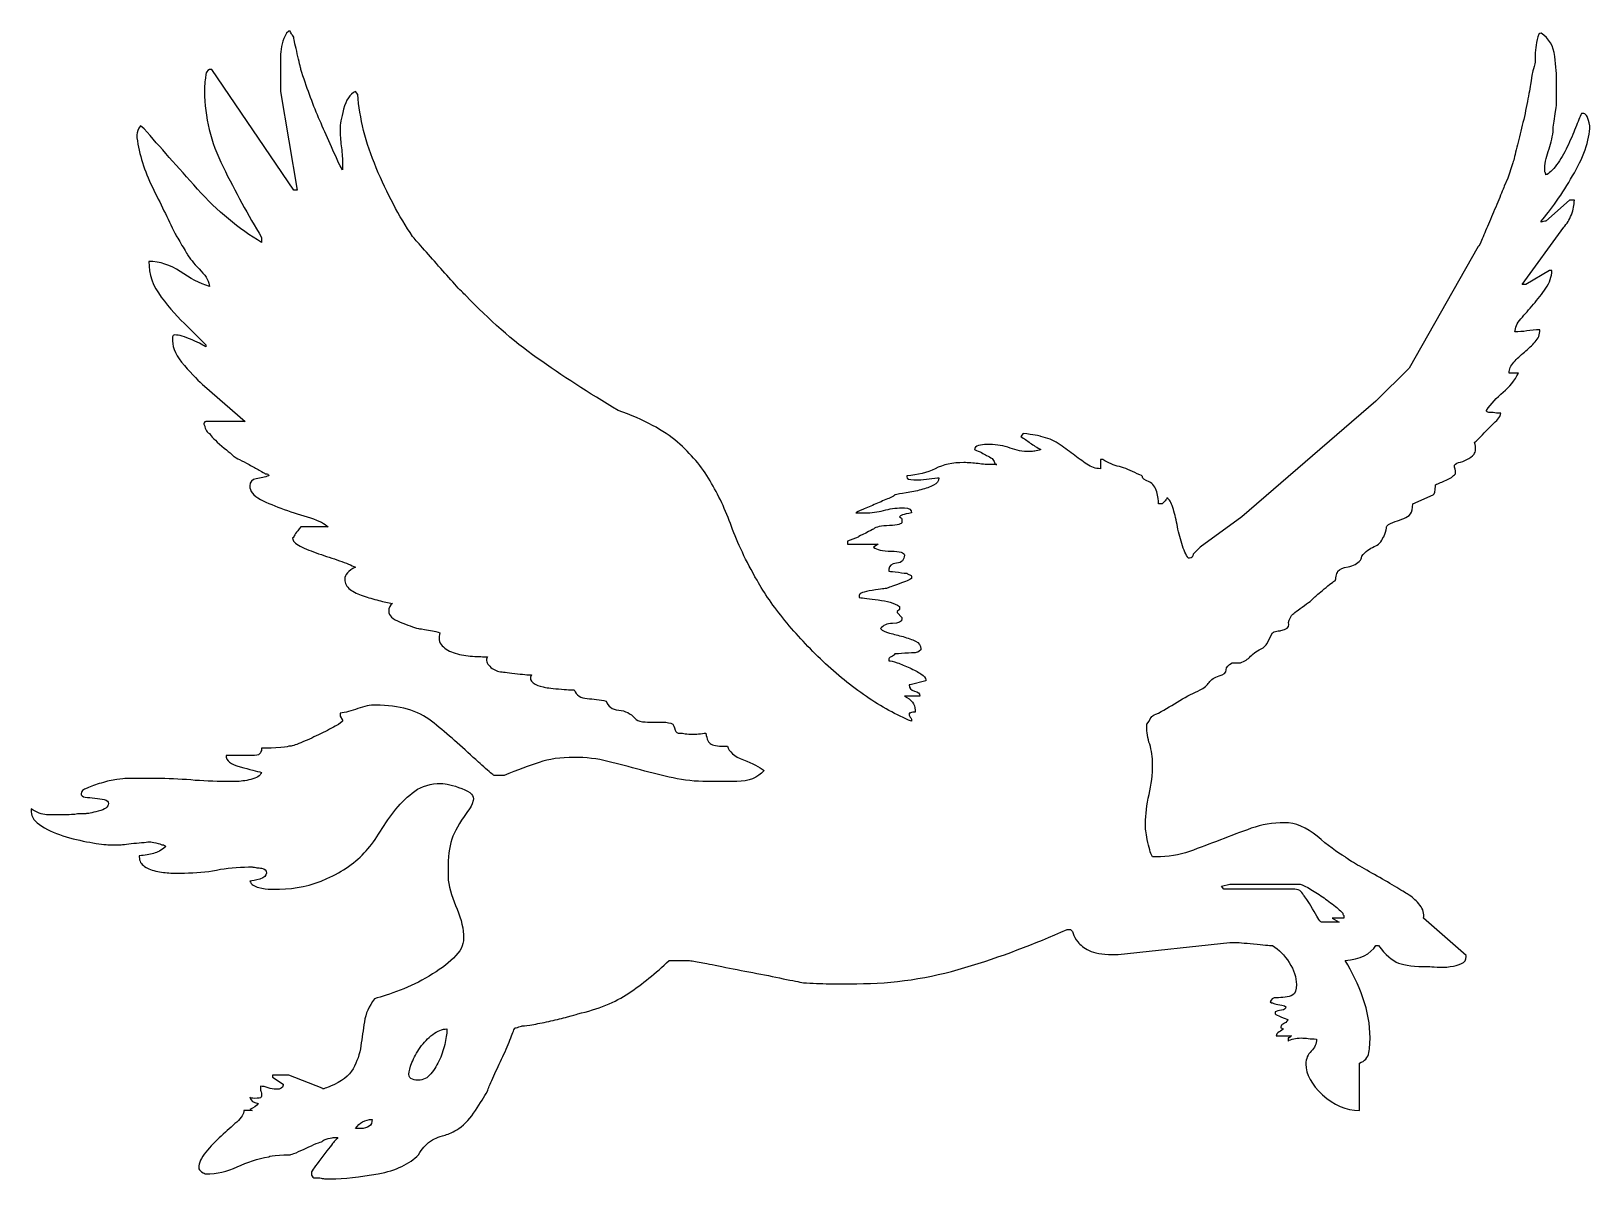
# Model space of a CAD drawing. Header units: centimetres. Extents: x -11.2 to 11.2, y -8.2 to 8.2.
import ezdxf

# ---------------------------------------------------------------- set-up
doc = ezdxf.new("R2010")
doc.units = ezdxf.units.CM
doc.header["$MEASUREMENT"] = 0
doc.layers.add('Camada 1', color=7, linetype='Continuous')

msp = doc.modelspace()

# ---------------------------------------------------------------- linework, layer by layer
at = {"layer": 'Camada 1'}
for points, knots in [([(-4.25036, -6.07809), (-4.26174, -6.10629), (-4.28433, -6.16493), (-4.31899, -6.25179), (-4.31899, -6.25179), (-4.35283, -6.33754), (-4.39297, -6.43015), (-4.43776, -6.52661), (-4.43776, -6.52661), (-4.48406, -6.62308), (-4.52666, -6.71457), (-4.56614, -6.80059), (-4.56614, -6.80059), (-4.60628, -6.88745), (-4.63176, -6.95048), (-4.64313, -6.98881), (-4.64313, -6.98881), (-4.68861, -7.06609), (-4.74587, -7.15761), (-4.81384, -7.26281), (-4.81384, -7.26281), (-4.88234, -7.36965), (-4.9618, -7.45625), (-5.05289, -7.52364), (-5.05289, -7.52364), (-5.13208, -7.5724), (-5.19786, -7.60283), (-5.24895, -7.61791), (-5.24895, -7.61791), (-5.30046, -7.63162), (-5.34322, -7.64641), (-5.37759, -7.66146), (-5.37759, -7.66146), (-5.41169, -7.67517), (-5.44826, -7.69707), (-5.488, -7.72557), (-5.488, -7.72557), (-5.5284, -7.75489), (-5.57664, -7.8127), (-5.63349, -7.89956), (-5.63349, -7.89956), (-5.75898, -8.03463), (-5.95215, -8.12588), (-6.2134, -8.17438), (-6.2134, -8.17438), (-6.47521, -8.22261), (-6.70304, -8.24672), (-6.89661, -8.24672), (-6.89661, -8.24672), (-6.89661, -8.24672), (-6.94773, -8.24672), (-6.94773, -8.24672), (-6.94773, -8.24672), (-6.97101, -8.24672), (-6.99292, -8.24423), (-7.01597, -8.23958), (-7.01597, -8.23958), (-7.03883, -8.2341), (-7.06158, -8.23191), (-7.08447, -8.23191), (-7.08447, -8.23191), (-7.08447, -8.23191), (-7.13583, -8.2319), (-7.13583, -8.2319), (-7.13583, -8.2319), (-7.15858, -8.22259), (-7.17007, -8.20285), (-7.17007, -8.17435), (-7.17007, -8.17435), (-7.17007, -8.17435), (-7.17007, -8.14559), (-7.17007, -8.14559), (-7.17007, -8.14559), (-7.14679, -8.10723), (-7.09308, -8.03269), (-7.00719, -7.92143), (-7.00719, -7.92143), (-6.92184, -7.8102), (-6.86828, -7.74032), (-6.84566, -7.71212), (-6.84566, -7.71212), (-6.82224, -7.69212), (-6.80539, -7.67294), (-6.79415, -7.6532), (-6.79415, -7.6532), (-6.79415, -7.6532), (-6.81126, -7.65321), (-6.81126, -7.65321), (-6.81126, -7.65321), (-6.81126, -7.65321), (-6.84563, -7.65321), (-6.84563, -7.65321), (-6.84563, -7.65321), (-6.85661, -7.65321), (-6.88537, -7.65924), (-6.93056, -7.66826), (-6.93056, -7.66826), (-6.97617, -7.6776), (-7.00454, -7.6921), (-7.01591, -7.7121), (-7.01591, -7.7121), (-7.02713, -7.7121), (-7.05592, -7.72115), (-7.10153, -7.7403), (-7.10153, -7.7403), (-7.14675, -7.75975), (-7.19564, -7.78165), (-7.2466, -7.80523), (-7.2466, -7.80523), (-7.29743, -7.82962), (-7.34648, -7.85153), (-7.39114, -7.87098), (-7.39114, -7.87098), (-7.43702, -7.89072), (-7.46581, -7.89948), (-7.47676, -7.89948), (-7.47676, -7.89948), (-7.48869, -7.89948), (-7.5391, -7.90168), (-7.63035, -7.90686), (-7.63035, -7.90686), (-7.72174, -7.91207), (-7.77256, -7.91893), (-7.78407, -7.9285), (-7.78407, -7.9285), (-7.94353, -7.957), (-8.09451, -8.00549), (-8.23672, -8.07235), (-8.23672, -8.07235), (-8.37893, -8.14059), (-8.52948, -8.17429), (-8.68924, -8.17429), (-8.68924, -8.17429), (-8.70019, -8.17429), (-8.72062, -8.16498), (-8.74869, -8.14553), (-8.74869, -8.14553), (-8.77705, -8.12579), (-8.79129, -8.10717), (-8.79129, -8.08745), (-8.79129, -8.08745), (-8.79129, -8.02003), (-8.75716, -7.94553), (-8.68924, -7.86277), (-8.68924, -7.86277), (-8.62074, -7.78168), (-8.54689, -7.70386), (-8.46688, -7.63152), (-8.46688, -7.63152), (-8.38729, -7.55945), (-8.31371, -7.49232), (-8.24508, -7.43015), (-8.24508, -7.43015), (-8.17658, -7.36684), (-8.14261, -7.31178), (-8.14261, -7.26275), (-8.14261, -7.26275), (-8.14261, -7.26275), (-8.0226, -7.26276), (-8.0226, -7.26276), (-8.0226, -7.26276), (-8.0226, -7.26276), (-8.057, -7.24932), (-8.057, -7.24932), (-8.057, -7.24932), (-8.00083, -7.22987), (-7.96053, -7.20082), (-7.93767, -7.16219), (-7.93767, -7.16219), (-8.0063, -7.15285), (-8.04604, -7.12435), (-8.057, -7.07533), (-8.057, -7.07533), (-8.04602, -7.08549), (-8.0226, -7.09015), (-7.98905, -7.09015), (-7.98905, -7.09015), (-7.93232, -7.09015), (-7.90094, -7.08549), (-7.89507, -7.07533), (-7.89507, -7.07533), (-7.88959, -7.06602), (-7.88674, -7.05094), (-7.88674, -7.03204), (-7.88674, -7.03204), (-7.88674, -7.02246), (-7.8896, -7.00984), (-7.89507, -6.99616), (-7.89507, -6.99616), (-7.90097, -6.98134), (-7.90385, -6.96518), (-7.90385, -6.94599), (-7.90385, -6.94599), (-7.90385, -6.94599), (-7.90385, -6.91612), (-7.90385, -6.91612), (-7.90385, -6.91612), (-7.86961, -6.91612), (-7.83247, -6.92379), (-7.79259, -6.93805), (-7.79259, -6.93805), (-7.75314, -6.95284), (-7.7156, -6.95943), (-7.68149, -6.95943), (-7.68149, -6.95943), (-7.61354, -6.95943), (-7.57928, -6.94107), (-7.57928, -6.90188), (-7.57928, -6.90188), (-7.57928, -6.90188), (-7.57928, -6.88735), (-7.57928, -6.88735), (-7.57928, -6.88735), (-7.57928, -6.88735), (-7.73245, -6.78678), (-7.73245, -6.78678), (-7.73245, -6.78678), (-7.73245, -6.78678), (-7.73245, -6.75746), (-7.73245, -6.75746), (-7.73245, -6.75746), (-7.73245, -6.75746), (-7.49394, -6.75749), (-7.49394, -6.75749), (-7.49394, -6.75749), (-7.49394, -6.75749), (-7.01597, -6.94601), (-7.01597, -6.94601), (-7.01597, -6.94601), (-7.01597, -6.95477), (-7.00171, -6.95477), (-6.97321, -6.94601), (-6.97321, -6.94601), (-6.94511, -6.93559), (-6.9195, -6.92656), (-6.89661, -6.91614), (-6.89661, -6.91614), (-6.73688, -6.84902), (-6.62975, -6.7649), (-6.5722, -6.66352), (-6.5722, -6.66352), (-6.51521, -6.56242), (-6.47848, -6.45363), (-6.46094, -6.33747), (-6.46094, -6.33747), (-6.44409, -6.22238), (-6.42697, -6.10622), (-6.40969, -5.99084), (-6.40969, -5.99084), (-6.39299, -5.87551), (-6.34489, -5.76507), (-6.26475, -5.65876), (-6.26475, -5.65876), (-6.16228, -5.63056), (-6.04007, -5.58915), (-5.89719, -5.53599), (-5.89719, -5.53599), (-5.75566, -5.48313), (-5.61633, -5.416), (-5.47962, -5.33353), (-5.47962, -5.33353), (-5.34317, -5.25214), (-5.22631, -5.16502), (-5.12918, -5.07323), (-5.12918, -5.07323), (-5.03287, -4.98227), (-4.98477, -4.888), (-4.98477, -4.79182), (-4.98477, -4.79182), (-4.98477, -4.65701), (-5.01602, -4.51726), (-5.07888, -4.37206), (-5.07888, -4.37206), (-5.14079, -4.22768), (-5.18355, -4.08819), (-5.20617, -3.95312), (-5.20617, -3.95312), (-5.20617, -3.95312), (-5.20617, -3.90928), (-5.20617, -3.90928), (-5.20617, -3.90928), (-5.20617, -3.90928), (-5.20617, -3.77971), (-5.20617, -3.77971), (-5.20617, -3.77971), (-5.20617, -3.77971), (-5.20617, -3.73669), (-5.20617, -3.73669), (-5.20617, -3.73669), (-5.20617, -3.57257), (-5.18357, -3.43557), (-5.13822, -3.32431), (-5.13822, -3.32431), (-5.093, -3.21416), (-5.01286, -3.08155), (-4.89914, -2.92701), (-4.89914, -2.92701), (-4.88776, -2.91767), (-4.87064, -2.8788), (-4.84763, -2.81168), (-4.84763, -2.81168), (-4.8253, -2.74373), (-4.87901, -2.68619), (-5.01024, -2.63769), (-5.01024, -2.63769), (-5.14081, -2.58919), (-5.24027, -2.56509), (-5.30903, -2.56509), (-5.30903, -2.56509), (-5.45672, -2.56509), (-5.58192, -2.60181), (-5.68455, -2.67412), (-5.68455, -2.67412), (-5.7866, -2.74619), (-5.87841, -2.83358), (-5.95731, -2.93386), (-5.95731, -2.93386), (-6.03745, -3.03551), (-6.11103, -3.14071), (-6.1798, -3.25197), (-6.1798, -3.25197), (-6.24748, -3.3632), (-6.31572, -3.45663), (-6.38422, -3.53365), (-6.38422, -3.53365), (-6.53273, -3.69777), (-6.72014, -3.82982), (-6.9477, -3.93121), (-6.9477, -3.93121), (-7.17553, -4.03286), (-7.40265, -4.08327), (-7.63035, -4.08327), (-7.63035, -4.08327), (-7.63035, -4.08327), (-7.74998, -4.08326), (-7.74998, -4.08326), (-7.74998, -4.08326), (-7.80684, -4.08326), (-7.86658, -4.07612), (-7.92931, -4.06135), (-7.92931, -4.06135), (-7.99165, -4.04653), (-8.03467, -4.01587), (-8.057, -3.96737), (-8.057, -3.96737), (-8.0226, -3.96737), (-7.97479, -3.95832), (-7.91219, -3.93887), (-7.91219, -3.93887), (-7.84943, -3.91942), (-7.81821, -3.8909), (-7.81821, -3.85201), (-7.81821, -3.85201), (-7.81821, -3.81312), (-7.8411, -3.78899), (-7.88671, -3.7797), (-7.88671, -3.7797), (-7.88671, -3.7797), (-7.90383, -3.77971), (-7.90383, -3.77971), (-7.90383, -3.77971), (-7.92643, -3.77971), (-7.94902, -3.77751), (-7.97207, -3.77204), (-7.97207, -3.77204), (-7.99496, -3.76709), (-8.01208, -3.76519), (-8.02263, -3.76519), (-8.02263, -3.76519), (-8.02263, -3.76519), (-8.07414, -3.76518), (-8.07414, -3.76518), (-8.07414, -3.76518), (-8.23347, -3.76518), (-8.38733, -3.77971), (-8.53541, -3.809), (-8.53541, -3.809), (-8.68281, -3.8375), (-8.83693, -3.85202), (-8.99626, -3.85202), (-8.99626, -3.85202), (-9.03066, -3.85202), (-9.08778, -3.85202), (-9.16628, -3.85202), (-9.16628, -3.85202), (-9.23478, -3.85202), (-9.30656, -3.84488), (-9.38028, -3.82982), (-9.38028, -3.82982), (-9.45426, -3.81559), (-9.51673, -3.79201), (-9.56782, -3.75775), (-9.56782, -3.75775), (-9.61907, -3.7246), (-9.64468, -3.678), (-9.64468, -3.62075), (-9.64468, -3.62075), (-9.64468, -3.62075), (-9.64468, -3.6057), (-9.64468, -3.6057), (-9.64468, -3.6057), (-9.56509, -3.59694), (-9.49728, -3.58406), (-9.44, -3.57035), (-9.44, -3.57035), (-9.38327, -3.55553), (-9.32602, -3.52487), (-9.26916, -3.47637), (-9.26916, -3.47637), (-9.26916, -3.45663), (-9.28628, -3.44705), (-9.32012, -3.44705), (-9.32012, -3.44705), (-9.33176, -3.438), (-9.36028, -3.42813), (-9.40616, -3.41829), (-9.40616, -3.41829), (-9.45151, -3.40895), (-9.47971, -3.40403), (-9.49083, -3.40403), (-9.49083, -3.40403), (-9.50303, -3.40403), (-9.53152, -3.40652), (-9.57645, -3.41088), (-9.57645, -3.41088), (-9.62262, -3.41583), (-9.67043, -3.42075), (-9.72168, -3.42514), (-9.72168, -3.42514), (-9.77333, -3.43088), (-9.81868, -3.43556), (-9.85799, -3.43967), (-9.85799, -3.43967), (-9.89868, -3.44541), (-9.92361, -3.44705), (-9.93498, -3.44705), (-9.93498, -3.44705), (-9.93498, -3.44705), (-10.05484, -3.44704), (-10.05484, -3.44704), (-10.05484, -3.44704), (-10.09979, -3.44704), (-10.18499, -3.43799), (-10.31048, -3.41828), (-10.31048, -3.41828), (-10.43584, -3.39854), (-10.56419, -3.36978), (-10.69476, -3.33142), (-10.69476, -3.33142), (-10.82533, -3.29335), (-10.94217, -3.24265), (-11.04451, -3.18016), (-11.04451, -3.18016), (-11.14699, -3.11724), (-11.19837, -3.04766), (-11.19837, -2.9704), (-11.19837, -2.9704), (-11.19837, -2.9704), (-11.19837, -2.92711), (-11.19837, -2.92711), (-11.19837, -2.92711), (-11.11862, -2.98437), (-11.04451, -3.01342), (-10.97601, -3.01342), (-10.97601, -3.01342), (-10.97601, -3.01342), (-10.71995, -3.01342), (-10.71995, -3.01342), (-10.71995, -3.01342), (-10.71995, -3.01342), (-10.65214, -3.01342), (-10.65214, -3.01342), (-10.65214, -3.01342), (-10.60666, -3.01342), (-10.57255, -3.01151), (-10.54967, -3.0063), (-10.54967, -3.0063), (-10.52665, -3.00191), (-10.50432, -2.99916), (-10.48186, -2.99916), (-10.48186, -2.99916), (-10.48186, -2.99916), (-10.41335, -2.99916), (-10.41335, -2.99916), (-10.41335, -2.99916), (-10.39075, -2.99916), (-10.33061, -2.98739), (-10.23362, -2.96244), (-10.23362, -2.96244), (-10.13718, -2.93916), (-10.08881, -2.90299), (-10.08881, -2.85449), (-10.08881, -2.85449), (-10.08881, -2.82599), (-10.10812, -2.80681), (-10.14855, -2.79665), (-10.14855, -2.79665), (-10.18869, -2.78734), (-10.23361, -2.77993), (-10.285, -2.77474), (-10.285, -2.77474), (-10.33625, -2.77008), (-10.38186, -2.7654), (-10.42171, -2.7613), (-10.42171, -2.7613), (-10.46172, -2.75611), (-10.48185, -2.7391), (-10.48185, -2.71005), (-10.48185, -2.71005), (-10.48185, -2.68076), (-10.45335, -2.65443), (-10.3961, -2.63033), (-10.3961, -2.63033), (-10.33924, -2.6062), (-10.27074, -2.58292), (-10.19086, -2.55826), (-10.19086, -2.55826), (-10.11167, -2.53387), (-10.0373, -2.51714), (-9.96906, -2.50757), (-9.96906, -2.50757), (-9.90056, -2.49823), (-9.85534, -2.49331), (-9.83235, -2.49331), (-9.83235, -2.49331), (-9.83235, -2.49331), (-9.78166, -2.4933), (-9.78166, -2.4933), (-9.78166, -2.4933), (-9.78166, -2.4933), (-9.50795, -2.4933), (-9.50795, -2.4933), (-9.50795, -2.4933), (-9.50795, -2.4933), (-9.40616, -2.4933), (-9.40616, -2.4933), (-9.40616, -2.4933), (-9.23476, -2.4933), (-9.06736, -2.50097), (-8.90255, -2.51494), (-8.90255, -2.51494), (-8.73761, -2.52976), (-8.56965, -2.53632), (-8.39841, -2.53632), (-8.39841, -2.53632), (-8.39841, -2.53632), (-8.26197, -2.53632), (-8.26197, -2.53632), (-8.26197, -2.53632), (-8.19402, -2.53632), (-8.12044, -2.52727), (-8.04017, -2.50756), (-8.04017, -2.50756), (-7.96058, -2.48864), (-7.90933, -2.45549), (-7.88674, -2.40617), (-7.88674, -2.40617), (-7.95495, -2.38754), (-8.05703, -2.36124), (-8.19403, -2.32701), (-8.19403, -2.32701), (-8.33048, -2.29383), (-8.39845, -2.23769), (-8.39845, -2.16069), (-8.39845, -2.16069), (-8.39845, -2.16069), (-7.98908, -2.16069), (-7.98908, -2.16069), (-7.98908, -2.16069), (-7.9436, -2.16069), (-7.91523, -2.14862), (-7.90386, -2.12481), (-7.90386, -2.12481), (-7.89209, -2.10042), (-7.88674, -2.07848), (-7.88674, -2.05906), (-7.88674, -2.05906), (-7.85208, -2.05906), (-7.78413, -2.05795), (-7.6815, -2.05247), (-7.6815, -2.05247), (-7.57929, -2.04752), (-7.51725, -2.0407), (-7.49396, -2.03056), (-7.49396, -2.03056), (-7.45972, -2.03056), (-7.40271, -2.01439), (-7.32325, -1.98013), (-7.32325, -1.98013), (-7.2438, -1.94671), (-7.15857, -1.90808), (-7.06734, -1.86451), (-7.06734, -1.86451), (-6.97624, -1.82122), (-6.89663, -1.77987), (-6.82842, -1.74203), (-6.82842, -1.74203), (-6.75992, -1.70287), (-6.72568, -1.67901), (-6.72568, -1.66943), (-6.72568, -1.66943), (-6.72568, -1.66943), (-6.72568, -1.6549), (-6.72568, -1.6549), (-6.72568, -1.6549), (-6.72568, -1.6549), (-6.75992, -1.59653), (-6.75992, -1.59653), (-6.75992, -1.59653), (-6.75992, -1.59653), (-6.75992, -1.56806), (-6.75992, -1.56806), (-6.75992, -1.56806), (-6.75992, -1.56806), (-6.75992, -1.55409), (-6.75992, -1.55409), (-6.75992, -1.55409), (-6.68004, -1.54367), (-6.59511, -1.52258), (-6.50428, -1.48858), (-6.50428, -1.48858), (-6.41279, -1.45434), (-6.32783, -1.43871), (-6.24755, -1.43871), (-6.24755, -1.43871), (-5.90587, -1.43871), (-5.63901, -1.51517), (-5.4461, -1.66943), (-5.4461, -1.66943), (-5.25211, -1.82342), (-5.0529, -1.99714), (-4.84769, -2.18976), (-4.84769, -2.18976), (-4.80276, -2.22839), (-4.74289, -2.28128), (-4.66878, -2.34896), (-4.66878, -2.34896), (-4.59467, -2.41608), (-4.55234, -2.44953), (-4.5404, -2.44953), (-4.5404, -2.44953), (-4.5404, -2.44953), (-4.40398, -2.44954), (-4.40398, -2.44954), (-4.40398, -2.44954), (-4.21107, -2.37308), (-4.04327, -2.31008), (-3.90106, -2.26184), (-3.90106, -2.26184), (-3.75858, -2.21416), (-3.59076, -2.18977), (-3.39676, -2.18977), (-3.39676, -2.18977), (-3.22647, -2.18977), (-3.06399, -2.20922), (-2.91043, -2.24758), (-2.91043, -2.24758), (-2.75644, -2.28594), (-2.60066, -2.32706), (-2.44106, -2.37061), (-2.44106, -2.37061), (-2.2816, -2.41416), (-2.12554, -2.45279), (-1.97142, -2.48594), (-1.97142, -2.48594), (-1.81825, -2.5202), (-1.65551, -2.53634), (-1.48522, -2.53634), (-1.48522, -2.53634), (-1.35986, -2.53634), (-1.21794, -2.53634), (-1.05834, -2.53634), (-1.05834, -2.53634), (-0.88737, -2.53634), (-0.75709, -2.48401), (-0.66596, -2.37743), (-0.66596, -2.37743), (-0.73446, -2.3292), (-0.83365, -2.27877), (-0.9642, -2.22672), (-0.9642, -2.22672), (-1.09517, -2.17357), (-1.17229, -2.10782), (-1.19463, -2.03056), (-1.19463, -2.03056), (-1.30904, -2.03056), (-1.38534, -2.02122), (-1.42506, -2.00151), (-1.42506, -2.00151), (-1.46533, -1.98259), (-1.4911, -1.92944), (-1.50176, -1.84257), (-1.50176, -1.84257), (-1.51369, -1.84257), (-1.53917, -1.84448), (-1.57889, -1.84971), (-1.57889, -1.84971), (-1.61876, -1.85519), (-1.65041, -1.85685), (-1.67274, -1.85685), (-1.67274, -1.85685), (-1.72986, -1.85685), (-1.77262, -1.85518), (-1.80112, -1.84971), (-1.80112, -1.84971), (-1.82922, -1.8445), (-1.8547, -1.84257), (-1.87758, -1.84257), (-1.87758, -1.84257), (-1.91168, -1.84257), (-1.93484, -1.82752), (-1.94582, -1.79928), (-1.94582, -1.79928), (-1.9572, -1.75131), (-1.96842, -1.72229), (-1.98019, -1.71242), (-1.98019, -1.71242), (-2.01432, -1.69379), (-2.05994, -1.68366), (-2.11719, -1.68366), (-2.11719, -1.68366), (-2.16212, -1.68366), (-2.2131, -1.68366), (-2.27036, -1.68366), (-2.27036, -1.68366), (-2.31597, -1.68366), (-2.36434, -1.68146), (-2.41517, -1.67681), (-2.41517, -1.67681), (-2.46668, -1.67186), (-2.50338, -1.65488), (-2.52627, -1.62638), (-2.52627, -1.62638), (-2.58395, -1.55817), (-2.66052, -1.51981), (-2.75643, -1.5102), (-2.75643, -1.5102), (-2.85343, -1.50033), (-2.9133, -1.45787), (-2.93616, -1.37976), (-2.93616, -1.37976), (-3.02741, -1.36087), (-3.11851, -1.3488), (-3.20934, -1.34415), (-3.20934, -1.34415), (-3.30059, -1.33894), (-3.36293, -1.29867), (-3.39674, -1.22085), (-3.39674, -1.22085), (-3.43114, -1.22085), (-3.50551, -1.21646), (-3.6191, -1.20714), (-3.6191, -1.20714), (-3.73266, -1.19698), (-3.80664, -1.18769), (-3.8409, -1.17782), (-3.8409, -1.17782), (-3.89818, -1.16795), (-3.94597, -1.14932), (-3.98639, -1.12001), (-3.98639, -1.12001), (-4.0261, -1.09178), (-4.03489, -1.0523), (-4.01131, -1.00465), (-4.01131, -1.00465), (-4.05719, -1.00465), (-4.13667, -0.99727), (-4.25036, -0.98301), (-4.25036, -0.98301), (-4.36421, -0.96822), (-4.43298, -0.96081), (-4.45504, -0.96081), (-4.45504, -0.96081), (-4.5119, -0.95123), (-4.56328, -0.92438), (-4.6089, -0.88136), (-4.6089, -0.88136), (-4.65451, -0.83863), (-4.66576, -0.79233), (-4.64314, -0.74436), (-4.64314, -0.74436), (-4.7, -0.74436), (-4.77109, -0.7419), (-4.85645, -0.73669), (-4.85645, -0.73669), (-4.9418, -0.73203), (-5.02454, -0.71835), (-5.1036, -0.69314), (-5.1036, -0.69314), (-5.18361, -0.66986), (-5.24621, -0.63313), (-5.29212, -0.58548), (-5.29212, -0.58548), (-5.33747, -0.53725), (-5.34911, -0.47422), (-5.32609, -0.39778), (-5.32609, -0.39778), (-5.34911, -0.38736), (-5.40335, -0.37585), (-5.48804, -0.36132), (-5.48804, -0.36132), (-5.57339, -0.34627), (-5.62189, -0.33912), (-5.63353, -0.33912), (-5.63353, -0.33912), (-5.70203, -0.31994), (-5.78958, -0.28872), (-5.89727, -0.24514), (-5.89727, -0.24514), (-6.00591, -0.20185), (-6.05988, -0.15172), (-6.05988, -0.09308), (-6.05988, -0.09308), (-6.05988, -0.0358), (-6.04263, 0.0031), (-6.0085, 0.02228), (-6.0085, 0.02228), (-6.06536, 0.03159), (-6.13127, 0.0453), (-6.20495, 0.06475), (-6.20495, 0.06475), (-6.27935, 0.08475), (-6.35359, 0.1061), (-6.42704, 0.1305), (-6.42704, 0.1305), (-6.50102, 0.15378), (-6.56349, 0.18612), (-6.61471, 0.22422), (-6.61471, 0.22422), (-6.66596, 0.26314), (-6.6917, 0.31108), (-6.6917, 0.36919), (-6.6917, 0.36919), (-6.6917, 0.43576), (-6.64034, 0.49386), (-6.53814, 0.54236), (-6.53814, 0.54236), (-6.59513, 0.57112), (-6.6717, 0.60208), (-6.7687, 0.63634), (-6.7687, 0.63634), (-6.86501, 0.66978), (-6.96447, 0.70373), (-7.06736, 0.73717), (-7.06736, 0.73717), (-7.1701, 0.77114), (-7.25765, 0.80676), (-7.33176, 0.84538), (-7.33176, 0.84538), (-7.40603, 0.88456), (-7.4422, 0.92264), (-7.4422, 0.96156), (-7.4422, 0.96156), (-7.4422, 0.96156), (-7.42548, 0.97635), (-7.42548, 0.97635), (-7.42548, 0.97635), (-7.42548, 0.99553), (-7.39124, 1.04295), (-7.32327, 1.12102), (-7.32327, 1.12102), (-7.32327, 1.12102), (-6.93062, 1.12099), (-6.93062, 1.12099), (-6.93062, 1.12099), (-6.97623, 1.16867), (-7.06159, 1.21224), (-7.18682, 1.25087), (-7.18682, 1.25087), (-7.31231, 1.28894), (-7.43712, 1.32977), (-7.56221, 1.37335), (-7.56221, 1.37335), (-7.6877, 1.41719), (-7.80113, 1.46513), (-7.90389, 1.51776), (-7.90389, 1.51776), (-8.00636, 1.57036), (-8.05706, 1.63613), (-8.05706, 1.71366), (-8.05706, 1.71366), (-8.05706, 1.77065), (-8.02637, 1.80407), (-7.96334, 1.81449), (-7.96334, 1.81449), (-7.901, 1.8238), (-7.84113, 1.83833), (-7.78416, 1.85778), (-7.78416, 1.85778), (-7.78416, 1.87752), (-7.80115, 1.88683), (-7.83525, 1.88683), (-7.83525, 1.88683), (-7.84732, 1.89614), (-7.87539, 1.91313), (-7.9206, 1.9367), (-7.9206, 1.9367), (-7.96621, 1.96083), (-8.01432, 1.98851), (-8.06541, 2.01727), (-8.06541, 2.01727), (-8.11692, 2.04632), (-8.16307, 2.06987), (-8.20254, 2.08905), (-8.20254, 2.08905), (-8.24228, 2.1085), (-8.26816, 2.12249), (-8.2794, 2.13289), (-8.2794, 2.13289), (-8.302, 2.15125), (-8.36214, 2.20277), (-8.4586, 2.28386), (-8.4586, 2.28386), (-8.55546, 2.36578), (-8.61492, 2.42578), (-8.63793, 2.46497), (-8.63793, 2.46497), (-8.66082, 2.47457), (-8.67794, 2.49347), (-8.68931, 2.52334), (-8.68931, 2.52334), (-8.70026, 2.55184), (-8.70643, 2.57102), (-8.70643, 2.58033), (-8.70643, 2.58033), (-8.71752, 2.58964), (-8.72069, 2.60226), (-8.71453, 2.6165), (-8.71453, 2.6165), (-8.70863, 2.63103), (-8.70027, 2.6387), (-8.68932, 2.6387), (-8.68932, 2.6387), (-8.68932, 2.6387), (-8.12558, 2.63869), (-8.12558, 2.63869), (-8.12558, 2.63869), (-8.12558, 2.63869), (-8.70645, 3.14394), (-8.70645, 3.14394), (-8.70645, 3.14394), (-8.78564, 3.21162), (-8.88264, 3.31081), (-8.99635, 3.44067), (-8.99635, 3.44067), (-9.1102, 3.57111), (-9.16637, 3.6889), (-9.16637, 3.79521), (-9.16637, 3.79521), (-9.16637, 3.81384), (-9.16637, 3.83302), (-9.16637, 3.85249), (-9.16637, 3.85249), (-9.16637, 3.87196), (-9.15568, 3.88099), (-9.13253, 3.88099), (-9.13253, 3.88099), (-9.0758, 3.88099), (-8.99389, 3.85742), (-8.88551, 3.80921), (-8.88551, 3.80921), (-8.77714, 3.76071), (-8.71192, 3.72756), (-8.68932, 3.70838), (-8.68932, 3.70838), (-8.68932, 3.70838), (-8.68932, 3.73688), (-8.68932, 3.73688), (-8.68932, 3.73688), (-8.68932, 3.73688), (-8.94523, 3.99718), (-8.94523, 3.99718), (-8.94523, 3.99718), (-9.08168, 4.12294), (-9.20936, 4.26515), (-9.32885, 4.42379), (-9.32885, 4.42379), (-9.44887, 4.58325), (-9.50803, 4.75367), (-9.50803, 4.93671), (-9.50803, 4.93671), (-9.3487, 4.93671), (-9.19828, 4.88821), (-9.05594, 4.79259), (-9.05594, 4.79259), (-8.91386, 4.69586), (-8.77426, 4.62352), (-8.63795, 4.57502), (-8.63795, 4.57502), (-8.63795, 4.64241), (-8.67796, 4.71694), (-8.75728, 4.79915), (-8.75728, 4.79915), (-8.83703, 4.8808), (-8.89963, 4.95671), (-8.94524, 5.02383), (-8.94524, 5.02383), (-8.96784, 5.0619), (-9.00223, 5.11974), (-9.04771, 5.19671), (-9.04771, 5.19671), (-9.09306, 5.27397), (-9.12182, 5.32138), (-9.13254, 5.34138), (-9.13254, 5.34138), (-9.23488, 5.55318), (-9.3431, 5.77511), (-9.45721, 6.00636), (-9.45721, 6.00636), (-9.57106, 6.23816), (-9.64475, 6.47353), (-9.67901, 6.71491), (-9.67901, 6.71491), (-9.67901, 6.71491), (-9.67901, 6.75849), (-9.67901, 6.75849), (-9.67901, 6.75849), (-9.67901, 6.7963), (-9.66216, 6.84014), (-9.6275, 6.88753), (-9.6275, 6.88753), (-9.6275, 6.88753), (-9.57654, 6.84451), (-9.57654, 6.84451), (-9.57654, 6.84451), (-9.34871, 6.58448), (-9.09307, 6.29568), (-8.80824, 5.97758), (-8.80824, 5.97758), (-8.52384, 5.65947), (-8.21682, 5.40383), (-7.8868, 5.21148), (-7.8868, 5.21148), (-7.8868, 5.21148), (-7.8868, 5.28382), (-7.8868, 5.28382), (-7.8868, 5.28382), (-8.08037, 5.60166), (-8.26518, 5.93866), (-8.44137, 6.29569), (-8.44137, 6.29569), (-8.61824, 6.65216), (-8.70646, 7.01385), (-8.70646, 7.3799), (-8.70646, 7.3799), (-8.70646, 7.3799), (-8.70645, 7.42257), (-8.70645, 7.42257), (-8.70645, 7.42257), (-8.70645, 7.4708), (-8.70357, 7.51189), (-8.69767, 7.54587), (-8.69767, 7.54587), (-8.69193, 7.57931), (-8.68934, 7.60588), (-8.68934, 7.62477), (-8.68934, 7.62477), (-8.68934, 7.65382), (-8.67249, 7.67766), (-8.63796, 7.6974), (-8.63796, 7.6974), (-8.63796, 7.6974), (-8.62083, 7.69739), (-8.62083, 7.69739), (-8.62083, 7.69739), (-8.62083, 7.69739), (-8.60397, 7.69739), (-8.60397, 7.69739), (-8.60397, 7.69739), (-8.60397, 7.69739), (-7.42552, 5.96244), (-7.42552, 5.96244), (-7.42552, 5.96244), (-7.42552, 5.96244), (-7.3744, 5.96244), (-7.3744, 5.96244), (-7.3744, 5.96244), (-7.3744, 5.96244), (-7.61361, 7.37984), (-7.61361, 7.37984), (-7.61361, 7.37984), (-7.61361, 7.37984), (-7.61361, 7.56724), (-7.61361, 7.56724), (-7.61361, 7.56724), (-7.61361, 7.56724), (-7.61361, 7.62479), (-7.61361, 7.62479), (-7.61361, 7.62479), (-7.61361, 7.73136), (-7.61361, 7.82783), (-7.61361, 7.91496), (-7.61361, 7.91496), (-7.61361, 8.01114), (-7.58551, 8.11223), (-7.52799, 8.21828), (-7.52799, 8.21828), (-7.52799, 8.21828), (-7.49394, 8.24674), (-7.49394, 8.24674), (-7.49394, 8.24674), (-7.49394, 8.24674), (-7.47682, 8.24674), (-7.47682, 8.24674), (-7.47682, 8.24674), (-7.47682, 8.23769), (-7.47121, 8.2251), (-7.4597, 8.21084), (-7.4597, 8.21084), (-7.44875, 8.19631), (-7.4371, 8.17935), (-7.42546, 8.15988), (-7.42546, 8.15988), (-7.42546, 8.1407), (-7.42025, 8.10945), (-7.40834, 8.06646), (-7.40834, 8.06646), (-7.39739, 8.02235), (-7.38601, 7.97441), (-7.37437, 7.92205), (-7.37437, 7.92205), (-7.36328, 7.8686), (-7.35177, 7.8204), (-7.3404, 7.77738), (-7.3404, 7.77738), (-7.32942, 7.73409), (-7.32328, 7.70724), (-7.32328, 7.6974), (-7.32328, 7.6974), (-7.24383, 7.44668), (-7.1586, 7.21599), (-7.06737, 7.00337), (-7.06737, 7.00337), (-6.97627, 6.79131), (-6.87338, 6.56003), (-6.75995, 6.30961), (-6.75995, 6.30961), (-6.75995, 6.30961), (-6.72571, 6.25206), (-6.72571, 6.25206), (-6.72571, 6.25206), (-6.72571, 6.25206), (-6.72571, 6.35316), (-6.72571, 6.35316), (-6.72571, 6.35316), (-6.72571, 6.43973), (-6.73161, 6.52167), (-6.74283, 6.59893), (-6.74283, 6.59893), (-6.75421, 6.67592), (-6.75995, 6.75839), (-6.75995, 6.84444), (-6.75995, 6.84444), (-6.75995, 6.90252), (-6.74283, 6.99679), (-6.70857, 7.12694), (-6.70857, 7.12694), (-6.6746, 7.25627), (-6.61803, 7.34094), (-6.53815, 7.37986), (-6.53815, 7.37986), (-6.53815, 7.37986), (-6.50431, 7.33657), (-6.50431, 7.33657), (-6.50431, 7.33657), (-6.48103, 6.99872), (-6.39308, 6.6472), (-6.23922, 6.28086), (-6.23922, 6.28086), (-6.08536, 5.91481), (-5.91206, 5.5871), (-5.71889, 5.29804), (-5.71889, 5.29804), (-5.69616, 5.26899), (-5.64777, 5.21393), (-5.5734, 5.13172), (-5.5734, 5.13172), (-5.49929, 5.0498), (-5.42269, 4.96294), (-5.34324, 4.87142), (-5.34324, 4.87142), (-5.26379, 4.7799), (-5.18692, 4.69333), (-5.11252, 4.61168), (-5.11252, 4.61168), (-5.03812, 4.52921), (-4.98483, 4.47412), (-4.95017, 4.4451), (-4.95017, 4.4451), (-4.62042, 4.09879), (-4.27887, 3.79983), (-3.92666, 3.54885), (-3.92666, 3.54885), (-3.57347, 3.29842), (-3.18646, 3.04744), (-2.76532, 2.79672), (-2.76532, 2.79672), (-2.39006, 2.66191), (-2.10553, 2.51039), (-1.91167, 2.34217), (-1.91167, 2.34217), (-1.71866, 2.1731), (-1.56149, 1.98845), (-1.44259, 1.78567), (-1.44259, 1.78567), (-1.32297, 1.58318), (-1.2201, 1.36318), (-1.13517, 1.12725), (-1.13517, 1.12725), (-1.04982, 0.89161), (-0.9276, 0.63351), (-0.76801, 0.35459), (-0.76801, 0.35459), (-0.66596, 0.17129), (-0.53198, -0.02133), (-0.3673, -0.22382), (-0.3673, -0.22382), (-0.20207, -0.42604), (-0.01945, -0.62083), (0.17933, -0.80908), (0.17933, -0.80908), (0.37853, -0.9973), (0.58594, -1.16579), (0.80269, -1.31486), (0.80269, -1.31486), (1.01806, -1.46501), (1.23478, -1.58257), (1.45097, -1.6694), (1.45097, -1.6694), (1.45097, -1.6694), (1.45097, -1.65487), (1.45097, -1.65487), (1.45097, -1.65487), (1.45097, -1.63569), (1.44494, -1.62143), (1.43396, -1.61103), (1.43396, -1.61103), (1.42274, -1.60227), (1.41697, -1.58775), (1.41697, -1.56804), (1.41697, -1.56804), (1.41697, -1.56804), (1.41697, -1.55407), (1.41697, -1.55407), (1.41697, -1.55407), (1.41697, -1.55407), (1.43395, -1.55408), (1.43395, -1.55408), (1.43395, -1.55408), (1.43395, -1.54366), (1.45697, -1.53903), (1.50245, -1.53903), (1.50245, -1.53903), (1.50245, -1.53903), (1.50245, -1.51024), (1.50245, -1.51024), (1.50245, -1.51024), (1.50245, -1.42367), (1.45096, -1.35652), (1.34873, -1.30831), (1.34873, -1.30831), (1.34873, -1.30831), (1.57039, -1.30831), (1.57039, -1.30831), (1.57039, -1.30831), (1.57039, -1.26913), (1.54491, -1.24529), (1.49369, -1.23597), (1.49369, -1.23597), (1.44218, -1.22639), (1.41699, -1.19705), (1.41699, -1.1494), (1.41699, -1.1494), (1.41699, -1.1494), (1.43398, -1.1494), (1.43398, -1.1494), (1.43398, -1.1494), (1.43398, -1.1494), (1.65618, -1.09185), (1.65618, -1.09185), (1.65618, -1.09185), (1.65618, -1.09185), (1.65618, -1.0768), (1.65618, -1.0768), (1.65618, -1.0768), (1.65618, -1.04804), (1.63319, -1.01817), (1.58768, -0.98967), (1.58768, -0.98967), (1.54193, -0.96088), (1.48822, -0.93268), (1.4252, -0.90254), (1.4252, -0.90254), (1.363, -0.87404), (1.30328, -0.84994), (1.24626, -0.83073), (1.24626, -0.83073), (1.18953, -0.81155), (1.14955, -0.80168), (1.12627, -0.80168), (1.12627, -0.80168), (1.12627, -0.80168), (1.12627, -0.78745), (1.12627, -0.78745), (1.12627, -0.78745), (1.12627, -0.78745), (1.12627, -0.77319), (1.12627, -0.77319), (1.12627, -0.77319), (1.12627, -0.76388), (1.13751, -0.75377), (1.16051, -0.74443), (1.16051, -0.74443), (1.18353, -0.73456), (1.20054, -0.72033), (1.21202, -0.70141), (1.21202, -0.70141), (1.23475, -0.70141), (1.28325, -0.69895), (1.35751, -0.69318), (1.35751, -0.69318), (1.4312, -0.68852), (1.47943, -0.68633), (1.50245, -0.68633), (1.50245, -0.68633), (1.52494, -0.68633), (1.55344, -0.6718), (1.58767, -0.64302), (1.58767, -0.64302), (1.58767, -0.64302), (1.58767, -0.62879), (1.58767, -0.62879), (1.58767, -0.62879), (1.58767, -0.58082), (1.56219, -0.54441), (1.5107, -0.52028), (1.5107, -0.52028), (1.45971, -0.49589), (1.40026, -0.47424), (1.33176, -0.45506), (1.33176, -0.45506), (1.26297, -0.43561), (1.19777, -0.41918), (1.13531, -0.40437), (1.13531, -0.40437), (1.07284, -0.38984), (1.03009, -0.3682), (1.00707, -0.33915), (1.00707, -0.33915), (1.0416, -0.29147), (1.09859, -0.26708), (1.17775, -0.26708), (1.17775, -0.26708), (1.269, -0.26708), (1.31478, -0.24271), (1.31478, -0.19477), (1.31478, -0.19477), (1.31478, -0.19477), (1.31478, -0.18024), (1.31478, -0.18024), (1.31478, -0.18024), (1.31478, -0.18024), (1.24625, -0.10817), (1.24625, -0.10817), (1.24625, -0.10817), (1.24625, -0.10817), (1.24625, -0.09312), (1.24625, -0.09312), (1.24625, -0.09312), (1.24625, -0.09312), (1.28022, -0.06462), (1.28022, -0.06462), (1.28022, -0.06462), (1.28022, -0.06462), (1.28022, -0.03583), (1.28022, -0.03583), (1.28022, -0.03583), (1.28022, -0.03583), (1.28022, -0.0213), (1.28022, -0.0213), (1.28022, -0.0213), (1.2005, 0.0272), (1.09858, 0.05815), (0.97309, 0.07321), (0.97309, 0.07321), (0.8476, 0.08665), (0.7569, 0.09898), (0.7002, 0.10856), (0.7002, 0.10856), (0.7002, 0.10856), (0.7002, 0.13817), (0.7002, 0.13817), (0.7002, 0.13817), (0.7002, 0.16667), (0.76214, 0.19077), (0.88816, 0.20995), (0.88816, 0.20995), (1.0131, 0.22913), (1.0816, 0.23871), (1.09255, 0.23871), (1.09255, 0.23871), (1.1153, 0.24805), (1.17476, 0.27022), (1.27175, 0.30446), (1.27175, 0.30446), (1.36819, 0.33735), (1.42791, 0.36365), (1.45093, 0.38283), (1.45093, 0.38283), (1.45093, 0.38283), (1.45093, 0.41215), (1.45093, 0.41215), (1.45093, 0.41215), (1.45093, 0.42202), (1.44215, 0.42914), (1.42516, 0.43353), (1.42516, 0.43353), (1.40873, 0.43819), (1.39391, 0.44668), (1.38296, 0.45517), (1.38296, 0.45517), (1.37172, 0.45517), (1.33171, 0.46012), (1.26294, 0.47025), (1.26294, 0.47025), (1.19499, 0.47956), (1.14951, 0.48478), (1.12623, 0.48478), (1.12623, 0.48478), (1.12623, 0.48478), (1.12623, 0.51383), (1.12623, 0.51383), (1.12623, 0.51383), (1.12623, 0.56177), (1.16348, 0.59082), (1.23746, 0.60069), (1.23746, 0.60069), (1.31173, 0.60974), (1.34869, 0.64863), (1.34869, 0.71605), (1.34869, 0.71605), (1.34869, 0.75386), (1.28596, 0.7736), (1.16047, 0.7736), (1.16047, 0.7736), (1.03527, 0.7736), (0.95034, 0.79334), (0.90512, 0.83197), (0.90512, 0.83197), (0.90512, 0.83197), (0.97307, 0.87473), (0.97307, 0.87473), (0.97307, 0.87473), (0.97307, 0.87473), (0.52947, 0.87471), (0.52947, 0.87471), (0.52947, 0.87471), (0.52947, 0.87471), (0.52947, 0.918), (0.52947, 0.918), (0.52947, 0.918), (0.52947, 0.918), (0.6829, 0.97637), (0.6829, 0.97637), (0.6829, 0.97637), (0.69414, 0.98542), (0.7314, 1.00487), (0.79387, 1.03392), (0.79387, 1.03392), (0.85607, 1.0635), (0.89333, 1.08186), (0.9051, 1.092), (0.9051, 1.092), (0.93878, 1.12105), (1.0158, 1.13804), (1.13526, 1.14214), (1.13526, 1.14214), (1.25472, 1.1468), (1.31473, 1.16407), (1.31473, 1.19283), (1.31473, 1.19283), (1.31473, 1.19283), (1.31473, 1.22159), (1.31473, 1.22159), (1.31473, 1.22159), (1.31473, 1.24077), (1.30319, 1.25556), (1.28018, 1.26488), (1.28018, 1.26488), (1.28018, 1.28406), (1.33746, 1.30351), (1.45089, 1.32296), (1.45089, 1.32296), (1.45089, 1.37172), (1.41692, 1.3953), (1.34868, 1.3953), (1.34868, 1.3953), (1.34868, 1.3953), (1.31473, 1.39528), (1.31473, 1.39528), (1.31473, 1.39528), (1.22321, 1.39528), (1.13526, 1.38295), (1.05004, 1.35829), (1.05004, 1.35829), (0.96429, 1.33472), (0.87605, 1.32294), (0.78535, 1.32294), (0.78535, 1.32294), (0.78535, 1.32294), (0.64919, 1.32294), (0.64919, 1.32294), (0.64919, 1.32294), (0.66014, 1.33281), (0.69412, 1.3498), (0.75111, 1.37334), (0.75111, 1.37334), (0.8081, 1.39747), (0.87113, 1.4243), (0.93881, 1.45279), (0.93881, 1.45279), (1.00705, 1.48211), (1.06951, 1.50867), (1.12624, 1.53254), (1.12624, 1.53254), (1.1835, 1.55691), (1.21199, 1.57307), (1.21199, 1.58323), (1.21199, 1.58323), (1.24623, 1.59201), (1.30076, 1.60241), (1.37421, 1.61173), (1.37421, 1.61173), (1.44872, 1.62131), (1.51941, 1.6361), (1.58762, 1.65557), (1.58762, 1.65557), (1.65612, 1.67449), (1.71586, 1.69669), (1.76656, 1.72023), (1.76656, 1.72023), (1.81807, 1.74462), (1.84355, 1.7805), (1.84355, 1.82956), (1.84355, 1.82956), (1.84355, 1.82956), (1.8263, 1.82957), (1.8263, 1.82957), (1.8263, 1.82957), (1.8263, 1.82957), (1.58762, 1.7997), (1.58762, 1.7997), (1.58762, 1.7997), (1.58762, 1.7997), (1.51941, 1.7997), (1.51941, 1.7997), (1.51941, 1.7997), (1.51941, 1.7997), (1.48515, 1.7997), (1.48515, 1.7997), (1.48515, 1.7997), (1.41694, 1.7997), (1.38297, 1.81449), (1.38297, 1.84299), (1.38297, 1.84299), (1.38297, 1.84299), (1.38297, 1.85778), (1.38297, 1.85778), (1.38297, 1.85778), (1.54188, 1.86736), (1.67832, 1.90162), (1.79233, 1.95888), (1.79233, 1.95888), (1.90631, 2.01725), (2.04276, 2.0463), (2.20251, 2.0463), (2.20251, 2.0463), (2.27043, 2.0463), (2.33922, 2.04135), (2.40772, 2.03122), (2.40772, 2.03122), (2.47514, 2.02164), (2.54364, 2.01725), (2.61158, 2.01725), (2.61158, 2.01725), (2.61158, 2.01725), (2.67979, 2.01724), (2.67979, 2.01724), (2.67979, 2.01724), (2.65706, 2.01724), (2.64582, 2.02655), (2.64582, 2.04629), (2.64582, 2.04629), (2.63458, 2.06492), (2.6228, 2.0841), (2.61158, 2.10384), (2.61158, 2.10384), (2.58909, 2.12247), (2.56059, 2.13699), (2.52691, 2.14657), (2.52691, 2.14657), (2.49212, 2.17618), (2.43513, 2.20494), (2.35594, 2.23343), (2.35594, 2.23343), (2.35594, 2.26248), (2.37565, 2.28166), (2.41595, 2.29206), (2.41595, 2.29206), (2.4554, 2.30082), (2.49212, 2.30577), (2.52692, 2.30577), (2.52692, 2.30577), (2.52692, 2.30577), (2.57817, 2.30576), (2.57817, 2.30576), (2.57817, 2.30576), (2.67982, 2.30576), (2.77682, 2.28851), (2.86834, 2.25536), (2.86834, 2.25536), (2.95957, 2.22112), (3.05, 2.20496), (3.14123, 2.20496), (3.14123, 2.20496), (3.17547, 2.20496), (3.20343, 2.20687), (3.2259, 2.21181), (3.2259, 2.21181), (3.24971, 2.2162), (3.27739, 2.22414), (3.31192, 2.23345), (3.31192, 2.23345), (3.25496, 2.2625), (3.20341, 2.29401), (3.15796, 2.32743), (3.15796, 2.32743), (3.11303, 2.36167), (3.067, 2.39262), (3.02151, 2.42115), (3.02151, 2.42115), (3.02151, 2.42115), (3.05575, 2.46499), (3.05575, 2.46499), (3.05575, 2.46499), (3.20344, 2.44499), (3.28893, 2.43102), (3.31195, 2.42115), (3.31195, 2.42115), (3.40238, 2.40226), (3.48512, 2.36855), (3.55965, 2.32061), (3.55965, 2.32061), (3.63334, 2.27238), (3.70432, 2.22115), (3.77282, 2.16826), (3.77282, 2.16826), (3.84132, 2.11593), (3.90596, 2.06716), (3.96898, 2.02441), (3.96898, 2.02441), (4.032, 1.9803), (4.09722, 1.95893), (4.16572, 1.95893), (4.16572, 1.95893), (4.16572, 1.95893), (4.16572, 2.08908), (4.16572, 2.08908), (4.16572, 2.08908), (4.16572, 2.08908), (4.19998, 2.08907), (4.19998, 2.08907), (4.19998, 2.08907), (4.27861, 2.04139), (4.35918, 2.00715), (4.43808, 1.98853), (4.43808, 1.98853), (4.51806, 1.96824), (4.60302, 1.93508), (4.69399, 1.88688), (4.69399, 1.88688), (4.75154, 1.86743), (4.77675, 1.85071), (4.77127, 1.83619), (4.77127, 1.83619), (4.76579, 1.82137), (4.79704, 1.79976), (4.86554, 1.77071), (4.86554, 1.77071), (4.92227, 1.74248), (4.95923, 1.69398), (4.97624, 1.62686), (4.97624, 1.62686), (4.99378, 1.55918), (5.00225, 1.50055), (5.00225, 1.45287), (5.00225, 1.45287), (5.00225, 1.45287), (5.03596, 1.45285), (5.03596, 1.45285), (5.03596, 1.45285), (5.03596, 1.45285), (5.05295, 1.45285), (5.05295, 1.45285), (5.05295, 1.45285), (5.06449, 1.46272), (5.07872, 1.47722), (5.09568, 1.4964), (5.09568, 1.4964), (5.11269, 1.51558), (5.12089, 1.53093), (5.12089, 1.53969), (5.12089, 1.53969), (5.15568, 1.51995), (5.1842, 1.47447), (5.20693, 1.40242), (5.20693, 1.40242), (5.22884, 1.32982), (5.24937, 1.24817), (5.26667, 1.15665), (5.26667, 1.15665), (5.28366, 1.0646), (5.30609, 0.97364), (5.33517, 0.88238), (5.33517, 0.88238), (5.36311, 0.79086), (5.39433, 0.72098), (5.42886, 0.67304), (5.42886, 0.67304), (5.42886, 0.67304), (5.44588, 0.67305), (5.44588, 0.67305), (5.44588, 0.67305), (5.47985, 0.67305), (5.49713, 0.69168), (5.49713, 0.7306), (5.49713, 0.7306), (5.49713, 0.7306), (5.59931, 0.83199), (5.59931, 0.83199), (5.59931, 0.83199), (5.59931, 0.83199), (6.19661, 1.2649), (6.19661, 1.2649), (6.19661, 1.2649), (6.19661, 1.2649), (8.12585, 2.92752), (8.12585, 2.92752), (8.12585, 2.92752), (8.12585, 2.92752), (8.60395, 3.40454), (8.60395, 3.40454), (8.60395, 3.40454), (8.60395, 3.40454), (9.59389, 5.15346), (9.59389, 5.15346), (9.59389, 5.15346), (9.60513, 5.15346), (9.6254, 5.18963), (9.65363, 5.26167), (9.65363, 5.26167), (9.68183, 5.33401), (9.7161, 5.41648), (9.75581, 5.508), (9.75581, 5.508), (9.79637, 5.59952), (9.83556, 5.6935), (9.8753, 5.78994), (9.8753, 5.78994), (9.91531, 5.88585), (9.94682, 5.96255), (9.96957, 6.02145), (9.96957, 6.02145), (9.96957, 6.02145), (10.02108, 6.13654), (10.02108, 6.13654), (10.02108, 6.13654), (10.02108, 6.13654), (10.08876, 6.33958), (10.08876, 6.33958), (10.08876, 6.33958), (10.10053, 6.37765), (10.11726, 6.44507), (10.14001, 6.54095), (10.14001, 6.54095), (10.16276, 6.63683), (10.18822, 6.74124), (10.217, 6.85247), (10.217, 6.85247), (10.24547, 6.96288), (10.27098, 7.07551), (10.29397, 7.19167), (10.29397, 7.19167), (10.31646, 7.30703), (10.33342, 7.40347), (10.34548, 7.48046), (10.34548, 7.48046), (10.35643, 7.55772), (10.36466, 7.60786), (10.37069, 7.6331), (10.37069, 7.6331), (10.37617, 7.65638), (10.38492, 7.69337), (10.39643, 7.74076), (10.39643, 7.74076), (10.40741, 7.7605), (10.41344, 7.78899), (10.41344, 7.82789), (10.41344, 7.82789), (10.41344, 7.82789), (10.41346, 7.90014), (10.41346, 7.90014), (10.41346, 7.90014), (10.41346, 7.99605), (10.43071, 8.09715), (10.46471, 8.20346), (10.46471, 8.20346), (10.47595, 8.21251), (10.48744, 8.21825), (10.49868, 8.21825), (10.49868, 8.21825), (10.61266, 8.1407), (10.67841, 8.03003), (10.69513, 7.88506), (10.69513, 7.88506), (10.71214, 7.74065), (10.7209, 7.61571), (10.7209, 7.5094), (10.7209, 7.5094), (10.7209, 7.5094), (10.7209, 7.43733), (10.7209, 7.43733), (10.7209, 7.43733), (10.7209, 7.43733), (10.7209, 7.26419), (10.7209, 7.26419), (10.7209, 7.26419), (10.7209, 7.26419), (10.7209, 7.20609), (10.7209, 7.20609), (10.7209, 7.20609), (10.7209, 7.18664), (10.71214, 7.1269), (10.69513, 7.02554), (10.69513, 7.02554), (10.67841, 6.92444), (10.66936, 6.84964), (10.66936, 6.80197), (10.66936, 6.80197), (10.65785, 6.70471), (10.63568, 6.61099), (10.60141, 6.51918), (10.60141, 6.51918), (10.56717, 6.42795), (10.54992, 6.33368), (10.54992, 6.23806), (10.54992, 6.23806), (10.54992, 6.22819), (10.55291, 6.22052), (10.55841, 6.21586), (10.55841, 6.21586), (10.56415, 6.21094), (10.56717, 6.19887), (10.56717, 6.18025), (10.56717, 6.18025), (10.61265, 6.1989), (10.66417, 6.24685), (10.72089, 6.32466), (10.72089, 6.32466), (10.77762, 6.40112), (10.82855, 6.48796), (10.87432, 6.5844), (10.87432, 6.5844), (10.91925, 6.68087), (10.95928, 6.7721), (10.99351, 6.85893), (10.99351, 6.85893), (11.02777, 6.94606), (11.05627, 7.01374), (11.07926, 7.06171), (11.07926, 7.06171), (11.07926, 7.06171), (11.11299, 7.0617), (11.11299, 7.0617), (11.11299, 7.0617), (11.14723, 7.0617), (11.17519, 7.00333), (11.19845, 6.88745), (11.19845, 6.88745), (11.19845, 6.78252), (11.17517, 6.6666), (11.13024, 6.54085), (11.13024, 6.54085), (11.08473, 6.41591), (11.02502, 6.29013), (10.95077, 6.16546), (10.95077, 6.16546), (10.87679, 6.04026), (10.7998, 5.91969), (10.7209, 5.80351), (10.7209, 5.80351), (10.64089, 5.68815), (10.56718, 5.59198), (10.4987, 5.51472), (10.4987, 5.51472), (10.4987, 5.51472), (10.4987, 5.50019), (10.4987, 5.50019), (10.4987, 5.50019), (10.52143, 5.51006), (10.54418, 5.51472), (10.5672, 5.51472), (10.5672, 5.51472), (10.5672, 5.51472), (10.90833, 5.81857), (10.90833, 5.81857), (10.90833, 5.81857), (10.90833, 5.81857), (10.97628, 5.81856), (10.97628, 5.81856), (10.97628, 5.81856), (10.97628, 5.75088), (10.96205, 5.681), (10.93355, 5.60896), (10.93355, 5.60896), (10.90587, 5.53662), (10.86804, 5.4758), (10.8234, 5.42785), (10.8234, 5.42785), (10.8234, 5.42785), (10.22552, 4.60449), (10.22552, 4.60449), (10.22552, 4.60449), (10.22552, 4.60449), (10.27704, 4.60449), (10.27704, 4.60449), (10.27704, 4.60449), (10.27704, 4.60449), (10.61843, 4.80642), (10.61843, 4.80642), (10.61843, 4.80642), (10.61843, 4.80642), (10.6524, 4.80642), (10.6524, 4.80642), (10.6524, 4.80642), (10.6524, 4.72011), (10.62361, 4.63545), (10.56718, 4.55298), (10.56718, 4.55298), (10.51045, 4.47189), (10.45018, 4.39489), (10.38824, 4.322), (10.38824, 4.322), (10.32469, 4.24995), (10.26494, 4.17952), (10.20851, 4.1124), (10.20851, 4.1124), (10.15152, 4.04501), (10.12302, 3.98252), (10.12302, 3.9247), (10.12302, 3.9247), (10.18001, 3.9247), (10.23703, 3.92965), (10.29399, 3.93923), (10.29399, 3.93923), (10.35045, 3.94854), (10.41348, 3.95349), (10.48195, 3.95349), (10.48195, 3.95349), (10.48195, 3.8861), (10.45893, 3.82855), (10.41345, 3.78058), (10.41345, 3.78058), (10.3677, 3.73208), (10.31645, 3.68387), (10.25973, 3.63591), (10.25973, 3.63591), (10.20274, 3.58686), (10.15149, 3.5392), (10.10601, 3.49042), (10.10601, 3.49042), (10.0605, 3.44248), (10.03806, 3.39014), (10.03806, 3.3326), (10.03806, 3.3326), (10.03806, 3.3326), (10.17398, 3.33259), (10.17398, 3.33259), (10.17398, 3.33259), (10.11725, 3.22602), (10.04301, 3.13421), (9.95258, 3.0575), (9.95258, 3.0575), (9.86109, 2.97995), (9.78134, 2.89311), (9.7134, 2.79665), (9.7134, 2.79665), (9.7134, 2.77776), (9.72464, 2.76815), (9.74708, 2.76815), (9.74708, 2.76815), (9.77039, 2.76815), (9.79859, 2.76569), (9.83283, 2.76103), (9.83283, 2.76103), (9.86709, 2.75608), (9.89559, 2.75473), (9.91832, 2.75473), (9.91832, 2.75473), (9.91832, 2.71555), (9.88406, 2.66734), (9.81556, 2.60924), (9.81556, 2.60924), (9.79257, 2.5895), (9.74706, 2.54458), (9.67964, 2.47197), (9.67964, 2.47197), (9.61114, 2.39963), (9.56539, 2.3536), (9.54264, 2.33526), (9.54264, 2.33526), (9.56537, 2.25771), (9.56238, 2.20265), (9.53417, 2.16812), (9.53417, 2.16812), (9.50538, 2.13523), (9.4717, 2.10838), (9.43141, 2.08893), (9.43141, 2.08893), (9.3914, 2.06975), (9.35196, 2.05496), (9.31251, 2.0462), (9.31251, 2.0462), (9.27248, 2.03551), (9.25248, 2.01715), (9.25248, 1.98839), (9.25248, 1.98839), (9.25248, 1.9777), (9.25825, 1.95878), (9.26973, 1.93002), (9.26973, 1.93002), (9.26973, 1.93002), (9.26973, 1.90152), (9.26973, 1.90152), (9.26973, 1.90152), (9.26973, 1.90152), (9.26973, 1.8867), (9.26973, 1.8867), (9.26973, 1.8867), (9.2352, 1.84752), (9.18975, 1.81711), (9.13331, 1.79272), (9.13331, 1.79272), (9.07576, 1.76859), (9.02425, 1.74668), (8.97932, 1.72776), (8.97932, 1.72776), (8.97932, 1.72776), (8.97932, 1.7135), (8.97932, 1.7135), (8.97932, 1.7135), (8.97932, 1.63595), (8.96778, 1.59184), (8.94535, 1.58309), (8.94535, 1.58309), (8.94535, 1.58309), (8.65489, 1.45268), (8.65489, 1.45268), (8.65489, 1.45268), (8.65489, 1.385), (8.64338, 1.33732), (8.62147, 1.30827), (8.62147, 1.30827), (8.5979, 1.27977), (8.56638, 1.25784), (8.52693, 1.24305), (8.52693, 1.24305), (8.48722, 1.22908), (8.44446, 1.214), (8.39898, 1.1995), (8.39898, 1.1995), (8.35323, 1.18553), (8.31349, 1.16389), (8.27949, 1.1351), (8.27949, 1.1351), (8.27949, 1.12497), (8.27346, 1.09618), (8.2625, 1.04853), (8.2625, 1.04853), (8.25099, 1.00003), (8.23922, 0.97619), (8.22826, 0.97619), (8.22826, 0.97619), (8.20524, 0.90907), (8.16275, 0.86303), (8.10028, 0.83863), (8.10028, 0.83863), (8.03755, 0.81479), (7.9781, 0.76875), (7.9211, 0.70136), (7.9211, 0.70136), (7.9211, 0.68191), (7.91835, 0.66958), (7.91234, 0.66464), (7.91234, 0.66464), (7.90628, 0.66054), (7.90411, 0.6534), (7.90411, 0.64326), (7.90411, 0.64326), (7.85807, 0.59476), (7.79862, 0.56407), (7.72435, 0.54928), (7.72435, 0.54928), (7.65037, 0.53587), (7.60243, 0.51367), (7.57968, 0.48462), (7.57968, 0.48462), (7.56817, 0.46433), (7.55939, 0.4416), (7.55391, 0.41202), (7.55391, 0.41202), (7.54788, 0.3827), (7.54515, 0.36352), (7.54515, 0.35447), (7.54515, 0.35447), (7.51171, 0.33529), (7.45691, 0.29335), (7.38322, 0.2317), (7.38322, 0.2317), (7.30924, 0.16868), (7.26074, 0.12785), (7.23825, 0.1084), (7.23825, 0.1084), (7.21523, 0.07964), (7.15827, 0.03416), (7.06728, -0.02887), (7.06728, -0.02887), (6.97632, -0.09216), (6.92536, -0.13214), (6.91356, -0.15187), (6.91356, -0.15187), (6.8793, -0.19984), (6.86506, -0.24283), (6.87109, -0.28231), (6.87109, -0.28231), (6.87657, -0.32012), (6.8396, -0.34943), (6.76015, -0.36833), (6.76015, -0.36833), (6.74838, -0.36833), (6.72864, -0.37135), (6.70012, -0.376), (6.70012, -0.376), (6.67162, -0.38095), (6.65218, -0.38754), (6.64096, -0.39793), (6.64096, -0.39793), (6.64096, -0.39793), (6.55521, -0.55602), (6.55521, -0.55602), (6.55521, -0.55602), (6.54423, -0.57523), (6.52698, -0.59494), (6.50396, -0.61439), (6.50396, -0.61439), (6.42448, -0.65275), (6.3645, -0.69329), (6.32476, -0.73687), (6.32476, -0.73687), (6.28505, -0.77989), (6.23602, -0.81167), (6.17927, -0.83085), (6.17927, -0.83085), (6.17927, -0.83085), (6.14533, -0.83082), (6.14533, -0.83082), (6.14533, -0.83082), (6.14533, -0.83082), (6.06011, -0.83082), (6.06011, -0.83082), (6.06011, -0.83082), (6.00312, -0.86069), (5.97462, -0.89358), (5.97462, -0.93276), (5.97462, -0.93276), (5.97462, -0.9706), (5.94038, -1.00044), (5.87268, -1.01825), (5.87268, -1.01825), (5.80418, -1.03825), (5.75515, -1.07003), (5.72748, -1.11305), (5.72748, -1.11305), (5.69898, -1.15607), (5.65596, -1.19221), (5.59924, -1.221), (5.59924, -1.221), (5.50828, -1.25963), (5.41128, -1.31032), (5.30936, -1.37364), (5.30936, -1.37364), (5.20689, -1.43608), (5.10383, -1.49612), (5.00221, -1.55419), (5.00221, -1.55419), (4.9444, -1.57337), (4.91646, -1.58787), (4.91646, -1.59663), (4.91646, -1.59663), (4.90495, -1.59663), (4.88796, -1.62155), (4.8655, -1.66952), (4.8655, -1.66952), (4.8655, -1.66952), (4.83097, -1.71254), (4.83097, -1.71254), (4.83097, -1.71254), (4.83097, -1.71254), (4.83097, -1.74212), (4.83097, -1.74212), (4.83097, -1.74212), (4.83097, -1.82761), (4.8452, -1.91447), (4.8737, -2.00162), (4.8737, -2.00162), (4.9022, -2.08846), (4.91643, -2.18492), (4.91643, -2.29041), (4.91643, -2.29041), (4.91643, -2.43561), (4.89944, -2.58029), (4.86547, -2.72441), (4.86547, -2.72441), (4.83094, -2.86879), (4.81396, -3.00937), (4.81396, -3.14335), (4.81396, -3.14335), (4.81396, -3.14335), (4.81396, -3.18717), (4.81396, -3.18717), (4.81396, -3.18717), (4.81396, -3.22583), (4.8255, -3.30033), (4.84793, -3.41103), (4.84793, -3.41103), (4.87095, -3.52229), (4.89397, -3.5924), (4.91643, -3.62092), (4.91643, -3.62092), (4.91643, -3.62092), (4.96794, -3.62093), (4.96794, -3.62093), (4.96794, -3.62093), (5.13836, -3.62093), (5.29727, -3.59434), (5.4458, -3.54095), (5.4458, -3.54095), (5.59376, -3.48835), (5.74171, -3.43326), (5.88967, -3.37516), (5.88967, -3.37516), (6.03707, -3.31735), (6.18558, -3.262), (6.33298, -3.20913), (6.33298, -3.20913), (6.48096, -3.15598), (6.64098, -3.12968), (6.8114, -3.12968), (6.8114, -3.12968), (6.97031, -3.12968), (7.12729, -3.19379), (7.28101, -3.32447), (7.28101, -3.32447), (7.43447, -3.45491), (7.56819, -3.55352), (7.68162, -3.62094), (7.68162, -3.62094), (7.71586, -3.64973), (7.77589, -3.68836), (7.86135, -3.73685), (7.86135, -3.73685), (7.94631, -3.78453), (8.04055, -3.83768), (8.14303, -3.89576), (8.14303, -3.89576), (8.2455, -3.95331), (8.33919, -4.00866), (8.42471, -4.06155), (8.42471, -4.06155), (8.51017, -4.115), (8.56991, -4.15087), (8.60389, -4.17032), (8.60389, -4.17032), (8.66033, -4.20813), (8.71184, -4.25663), (8.75732, -4.3147), (8.75732, -4.3147), (8.80283, -4.37225), (8.82034, -4.43472), (8.80883, -4.50292), (8.80883, -4.50292), (8.80883, -4.50292), (9.42285, -5.03778), (9.42285, -5.03778), (9.42285, -5.03778), (9.42285, -5.03778), (9.42285, -5.0526), (9.42285, -5.0526), (9.42285, -5.0526), (9.42285, -5.10028), (9.40012, -5.13343), (9.3549, -5.15288), (9.3549, -5.15288), (9.30915, -5.17259), (9.25544, -5.18741), (9.19297, -5.1967), (9.19297, -5.1967), (9.13053, -5.20657), (9.06692, -5.20906), (9.00501, -5.20329), (9.00501, -5.20329), (8.94199, -5.19863), (8.89952, -5.1967), (8.87732, -5.1967), (8.87732, -5.1967), (8.68333, -5.1967), (8.54085, -5.18), (8.45044, -5.14603), (8.45044, -5.14603), (8.35892, -5.1115), (8.26248, -5.02792), (8.15998, -4.89341), (8.15998, -4.89341), (8.15998, -4.89341), (8.12574, -4.89339), (8.12574, -4.89339), (8.12574, -4.89339), (8.04599, -5.01804), (7.89804, -5.09066), (7.68158, -5.10985), (7.68158, -5.10985), (7.78432, -5.27368), (7.86954, -5.45153), (7.93749, -5.64412), (7.93749, -5.64412), (8.00599, -5.83729), (8.04055, -6.0302), (8.04055, -6.22253), (8.04055, -6.22253), (8.04055, -6.29021), (8.03449, -6.35953), (8.02327, -6.43213), (8.02327, -6.43213), (8.01232, -6.50502), (7.96601, -6.55572), (7.88682, -6.58392), (7.88682, -6.58392), (7.88682, -6.58392), (7.88682, -7.26289), (7.88682, -7.26289), (7.88682, -7.26289), (7.69312, -7.26289), (7.51667, -7.18862), (7.35776, -7.03958), (7.35776, -7.03958), (7.1983, -6.88998), (7.11884, -6.74311), (7.11884, -6.59844), (7.11884, -6.59844), (7.11884, -6.52118), (7.14458, -6.45871), (7.19554, -6.41104), (7.19554, -6.41104), (7.2465, -6.36307), (7.27224, -6.3047), (7.27224, -6.23734), (7.27224, -6.23734), (7.22676, -6.23734), (7.18675, -6.23485), (7.15278, -6.22993), (7.15278, -6.22993), (7.11881, -6.22527), (7.08454, -6.22255), (7.05084, -6.22255), (7.05084, -6.22255), (6.97027, -6.22255), (6.90781, -6.23737), (6.86232, -6.2661), (6.86232, -6.2661), (6.86232, -6.2661), (6.86232, -6.23734), (6.86232, -6.23734), (6.86232, -6.23734), (6.86232, -6.23734), (6.86232, -6.22252), (6.86232, -6.22252), (6.86232, -6.22252), (6.87383, -6.22252), (6.88232, -6.21757), (6.88809, -6.20855), (6.88809, -6.20855), (6.89357, -6.1995), (6.90232, -6.1935), (6.91357, -6.1935), (6.91357, -6.1935), (6.91357, -6.1935), (6.69191, -6.1935), (6.69191, -6.1935), (6.69191, -6.1935), (6.69191, -6.17458), (6.70588, -6.15543), (6.73464, -6.13595), (6.73464, -6.13595), (6.76261, -6.11732), (6.78234, -6.10227), (6.79438, -6.09293), (6.79438, -6.09293), (6.79438, -6.09293), (6.77739, -6.09293), (6.77739, -6.09293), (6.77739, -6.09293), (6.77739, -6.08362), (6.77109, -6.07814), (6.76014, -6.07814), (6.76014, -6.07814), (6.76014, -6.07814), (6.76014, -6.06388), (6.76014, -6.06388), (6.76014, -6.06388), (6.76014, -6.04496), (6.77109, -6.0302), (6.79438, -6.02059), (6.79438, -6.02059), (6.81658, -6.01072), (6.8396, -5.99098), (6.86233, -5.96251), (6.86233, -5.96251), (6.8396, -5.95291), (6.80534, -5.93894), (6.76015, -5.9192), (6.76015, -5.9192), (6.7144, -5.90086), (6.68588, -5.88576), (6.67493, -5.87565), (6.67493, -5.87565), (6.67493, -5.87565), (6.67493, -5.86142), (6.67493, -5.86142), (6.67493, -5.86142), (6.67493, -5.86142), (6.67493, -5.84689), (6.67493, -5.84689), (6.67493, -5.84689), (6.69684, -5.83729), (6.72861, -5.83096), (6.76862, -5.82469), (6.76862, -5.82469), (6.80807, -5.82001), (6.82836, -5.80305), (6.82836, -5.77452), (6.82836, -5.77452), (6.82836, -5.77452), (6.81137, -5.75999), (6.81137, -5.75999), (6.81137, -5.75999), (6.7089, -5.74136), (6.65217, -5.72684), (6.64095, -5.71697), (6.64095, -5.71697), (6.64095, -5.71697), (6.62341, -5.71698), (6.62341, -5.71698), (6.62341, -5.71698), (6.62341, -5.71698), (6.60642, -5.70216), (6.60642, -5.70216), (6.60642, -5.70216), (6.61737, -5.66327), (6.64587, -5.64408), (6.69188, -5.64408), (6.69188, -5.64408), (6.73681, -5.64408), (6.77954, -5.64191), (6.82012, -5.63752), (6.82012, -5.63752), (6.85957, -5.63257), (6.89658, -5.6208), (6.93082, -5.60188), (6.93082, -5.60188), (6.96508, -5.58243), (6.98233, -5.53367), (6.98233, -5.45612), (6.98233, -5.45612), (6.98233, -5.3509), (6.9478, -5.24432), (6.87927, -5.13912), (6.87927, -5.13912), (6.81135, -5.03278), (6.73131, -4.95087), (6.64091, -4.89335), (6.64091, -4.89335), (6.59487, -4.89335), (6.50391, -4.88594), (6.36773, -4.87115), (6.36773, -4.87115), (6.23073, -4.85662), (6.13429, -4.84922), (6.07703, -4.84922), (6.07703, -4.84922), (6.07703, -4.84922), (6.04307, -4.84923), (6.04307, -4.84923), (6.04307, -4.84923), (6.04307, -4.84923), (6.02608, -4.84923), (6.02608, -4.84923), (6.02608, -4.84923), (6.02608, -4.84923), (4.42101, -5.02351), (4.42101, -5.02351), (4.42101, -5.02351), (4.42101, -5.02351), (4.33553, -5.02351), (4.33553, -5.02351), (4.33553, -5.02351), (4.18784, -5.02351), (4.0769, -5.00348), (4.0029, -4.96514), (4.0029, -4.96514), (3.92921, -4.92678), (3.87524, -4.88595), (3.84127, -4.84237), (3.84127, -4.84237), (3.80701, -4.79908), (3.78428, -4.7577), (3.77277, -4.71937), (3.77277, -4.71937), (3.7607, -4.68074), (3.74372, -4.66211), (3.72152, -4.66211), (3.72152, -4.66211), (3.72152, -4.66211), (3.68725, -4.66212), (3.68725, -4.66212), (3.68725, -4.66212), (3.22037, -4.87392), (2.73155, -5.05638), (2.21918, -5.21121), (2.21918, -5.21121), (1.70737, -5.36464), (1.1895, -5.44272), (0.66563, -5.44272), (0.66563, -5.44272), (0.54096, -5.44272), (0.4097, -5.44272), (0.27341, -5.44272), (0.27341, -5.44272), (0.14805, -5.44272), (0.02256, -5.43777), (-0.10225, -5.42767), (-0.10225, -5.42767), (-0.15924, -5.41833), (-0.25611, -5.39917), (-0.39242, -5.37068), (-0.39242, -5.37068), (-0.52929, -5.34054), (-0.67465, -5.31205), (-0.82753, -5.28384), (-0.82753, -5.28384), (-0.98136, -5.25452), (-1.12947, -5.22518), (-1.27169, -5.19669), (-1.27169, -5.19669), (-1.4139, -5.16764), (-1.51376, -5.14822), (-1.57035, -5.13917), (-1.57035, -5.13917), (-1.65049, -5.11972), (-1.71283, -5.10985), (-1.75844, -5.10985), (-1.75844, -5.10985), (-1.80337, -5.10985), (-1.86665, -5.10985), (-1.94584, -5.10985), (-1.94584, -5.10985), (-1.94584, -5.10985), (-2.03159, -5.10985), (-2.03159, -5.10985), (-2.03159, -5.10985), (-2.22516, -5.2926), (-2.41833, -5.4496), (-2.61137, -5.58004), (-2.61137, -5.58004), (-2.80536, -5.7099), (-3.05005, -5.80909), (-3.3454, -5.87569), (-3.3454, -5.87569), (-3.36911, -5.88582), (-3.41692, -5.9009), (-3.49132, -5.91924), (-3.49132, -5.91924), (-3.56487, -5.93898), (-3.64475, -5.95787), (-3.72984, -5.97708), (-3.72984, -5.97708), (-3.81546, -5.9965), (-3.89822, -6.01322), (-3.97768, -6.02804), (-3.97768, -6.02804), (-4.05727, -6.04257), (-4.10825, -6.04886), (-4.13058, -6.04886), (-4.13058, -6.04886), (-4.14249, -6.04886), (-4.16262, -6.05405), (-4.19072, -6.06391), (-4.19072, -6.06391), (-4.2194, -6.0734), (-4.23954, -6.07809), (-4.25036, -6.07809)], [0, 0, 0, 0, 0.00152439, 0.00152439, 0.00152439, 0.00152439, 0.00304878, 0.00304878, 0.00304878, 0.00304878, 0.00457317, 0.00457317, 0.00457317, 0.00457317, 0.00609756, 0.00609756, 0.00609756, 0.00609756, 0.00762195, 0.00762195, 0.00762195, 0.00762195, 0.00914634, 0.00914634, 0.00914634, 0.00914634, 0.01067073, 0.01067073, 0.01067073, 0.01067073, 0.01219512, 0.01219512, 0.01219512, 0.01219512, 0.01371951, 0.01371951, 0.01371951, 0.01371951, 0.0152439, 0.0152439, 0.0152439, 0.0152439, 0.01676829, 0.01676829, 0.01676829, 0.01676829, 0.01829268, 0.01829268, 0.01829268, 0.01829268, 0.01981707, 0.01981707, 0.01981707, 0.01981707, 0.02134146, 0.02134146, 0.02134146, 0.02134146, 0.02286585, 0.02286585, 0.02286585, 0.02286585, 0.02439024, 0.02439024, 0.02439024, 0.02439024, 0.02591463, 0.02591463, 0.02591463, 0.02591463, 0.02743902, 0.02743902, 0.02743902, 0.02743902, 0.02896341, 0.02896341, 0.02896341, 0.02896341, 0.0304878, 0.0304878, 0.0304878, 0.0304878, 0.0320122, 0.0320122, 0.0320122, 0.0320122, 0.03353659, 0.03353659, 0.03353659, 0.03353659, 0.03506098, 0.03506098, 0.03506098, 0.03506098, 0.03658537, 0.03658537, 0.03658537, 0.03658537, 0.03810976, 0.03810976, 0.03810976, 0.03810976, 0.03963415, 0.03963415, 0.03963415, 0.03963415, 0.04115854, 0.04115854, 0.04115854, 0.04115854, 0.04268293, 0.04268293, 0.04268293, 0.04268293, 0.04420732, 0.04420732, 0.04420732, 0.04420732, 0.04573171, 0.04573171, 0.04573171, 0.04573171, 0.0472561, 0.0472561, 0.0472561, 0.0472561, 0.04878049, 0.04878049, 0.04878049, 0.04878049, 0.05030488, 0.05030488, 0.05030488, 0.05030488, 0.05182927, 0.05182927, 0.05182927, 0.05182927, 0.05335366, 0.05335366, 0.05335366, 0.05335366, 0.05487805, 0.05487805, 0.05487805, 0.05487805, 0.05640244, 0.05640244, 0.05640244, 0.05640244, 0.05792683, 0.05792683, 0.05792683, 0.05792683, 0.05945122, 0.05945122, 0.05945122, 0.05945122, 0.06097561, 0.06097561, 0.06097561, 0.06097561, 0.0625, 0.0625, 0.0625, 0.0625, 0.06402439, 0.06402439, 0.06402439, 0.06402439, 0.06554878, 0.06554878, 0.06554878, 0.06554878, 0.06707317, 0.06707317, 0.06707317, 0.06707317, 0.06859756, 0.06859756, 0.06859756, 0.06859756, 0.07012195, 0.07012195, 0.07012195, 0.07012195, 0.07164634, 0.07164634, 0.07164634, 0.07164634, 0.07317073, 0.07317073, 0.07317073, 0.07317073, 0.07469512, 0.07469512, 0.07469512, 0.07469512, 0.07621951, 0.07621951, 0.07621951, 0.07621951, 0.0777439, 0.0777439, 0.0777439, 0.0777439, 0.07926829, 0.07926829, 0.07926829, 0.07926829, 0.08079268, 0.08079268, 0.08079268, 0.08079268, 0.08231707, 0.08231707, 0.08231707, 0.08231707, 0.08384146, 0.08384146, 0.08384146, 0.08384146, 0.08536585, 0.08536585, 0.08536585, 0.08536585, 0.08689024, 0.08689024, 0.08689024, 0.08689024, 0.08841463, 0.08841463, 0.08841463, 0.08841463, 0.08993902, 0.08993902, 0.08993902, 0.08993902, 0.09146341, 0.09146341, 0.09146341, 0.09146341, 0.0929878, 0.0929878, 0.0929878, 0.0929878, 0.0945122, 0.0945122, 0.0945122, 0.0945122, 0.09603659, 0.09603659, 0.09603659, 0.09603659, 0.09756098, 0.09756098, 0.09756098, 0.09756098, 0.09908537, 0.09908537, 0.09908537, 0.09908537, 0.10060976, 0.10060976, 0.10060976, 0.10060976, 0.10213415, 0.10213415, 0.10213415, 0.10213415, 0.10365854, 0.10365854, 0.10365854, 0.10365854, 0.10518293, 0.10518293, 0.10518293, 0.10518293, 0.10670732, 0.10670732, 0.10670732, 0.10670732, 0.10823171, 0.10823171, 0.10823171, 0.10823171, 0.1097561, 0.1097561, 0.1097561, 0.1097561, 0.11128049, 0.11128049, 0.11128049, 0.11128049, 0.11280488, 0.11280488, 0.11280488, 0.11280488, 0.11432927, 0.11432927, 0.11432927, 0.11432927, 0.11585366, 0.11585366, 0.11585366, 0.11585366, 0.11737805, 0.11737805, 0.11737805, 0.11737805, 0.11890244, 0.11890244, 0.11890244, 0.11890244, 0.12042683, 0.12042683, 0.12042683, 0.12042683, 0.12195122, 0.12195122, 0.12195122, 0.12195122, 0.12347561, 0.12347561, 0.12347561, 0.12347561, 0.125, 0.125, 0.125, 0.125, 0.12652439, 0.12652439, 0.12652439, 0.12652439, 0.12804878, 0.12804878, 0.12804878, 0.12804878, 0.12957317, 0.12957317, 0.12957317, 0.12957317, 0.13109756, 0.13109756, 0.13109756, 0.13109756, 0.13262195, 0.13262195, 0.13262195, 0.13262195, 0.13414634, 0.13414634, 0.13414634, 0.13414634, 0.13567073, 0.13567073, 0.13567073, 0.13567073, 0.13719512, 0.13719512, 0.13719512, 0.13719512, 0.13871951, 0.13871951, 0.13871951, 0.13871951, 0.1402439, 0.1402439, 0.1402439, 0.1402439, 0.14176829, 0.14176829, 0.14176829, 0.14176829, 0.14329268, 0.14329268, 0.14329268, 0.14329268, 0.14481707, 0.14481707, 0.14481707, 0.14481707, 0.14634146, 0.14634146, 0.14634146, 0.14634146, 0.14786585, 0.14786585, 0.14786585, 0.14786585, 0.14939024, 0.14939024, 0.14939024, 0.14939024, 0.15091463, 0.15091463, 0.15091463, 0.15091463, 0.15243902, 0.15243902, 0.15243902, 0.15243902, 0.15396341, 0.15396341, 0.15396341, 0.15396341, 0.1554878, 0.1554878, 0.1554878, 0.1554878, 0.1570122, 0.1570122, 0.1570122, 0.1570122, 0.15853659, 0.15853659, 0.15853659, 0.15853659, 0.16006098, 0.16006098, 0.16006098, 0.16006098, 0.16158537, 0.16158537, 0.16158537, 0.16158537, 0.16310976, 0.16310976, 0.16310976, 0.16310976, 0.16463415, 0.16463415, 0.16463415, 0.16463415, 0.16615854, 0.16615854, 0.16615854, 0.16615854, 0.16768293, 0.16768293, 0.16768293, 0.16768293, 0.16920732, 0.16920732, 0.16920732, 0.16920732, 0.17073171, 0.17073171, 0.17073171, 0.17073171, 0.1722561, 0.1722561, 0.1722561, 0.1722561, 0.17378049, 0.17378049, 0.17378049, 0.17378049, 0.17530488, 0.17530488, 0.17530488, 0.17530488, 0.17682927, 0.17682927, 0.17682927, 0.17682927, 0.17835366, 0.17835366, 0.17835366, 0.17835366, 0.17987805, 0.17987805, 0.17987805, 0.17987805, 0.18140244, 0.18140244, 0.18140244, 0.18140244, 0.18292683, 0.18292683, 0.18292683, 0.18292683, 0.18445122, 0.18445122, 0.18445122, 0.18445122, 0.18597561, 0.18597561, 0.18597561, 0.18597561, 0.1875, 0.1875, 0.1875, 0.1875, 0.18902439, 0.18902439, 0.18902439, 0.18902439, 0.19054878, 0.19054878, 0.19054878, 0.19054878, 0.19207317, 0.19207317, 0.19207317, 0.19207317, 0.19359756, 0.19359756, 0.19359756, 0.19359756, 0.19512195, 0.19512195, 0.19512195, 0.19512195, 0.19664634, 0.19664634, 0.19664634, 0.19664634, 0.19817073, 0.19817073, 0.19817073, 0.19817073, 0.19969512, 0.19969512, 0.19969512, 0.19969512, 0.20121951, 0.20121951, 0.20121951, 0.20121951, 0.2027439, 0.2027439, 0.2027439, 0.2027439, 0.20426829, 0.20426829, 0.20426829, 0.20426829, 0.20579268, 0.20579268, 0.20579268, 0.20579268, 0.20731707, 0.20731707, 0.20731707, 0.20731707, 0.20884146, 0.20884146, 0.20884146, 0.20884146, 0.21036585, 0.21036585, 0.21036585, 0.21036585, 0.21189024, 0.21189024, 0.21189024, 0.21189024, 0.21341463, 0.21341463, 0.21341463, 0.21341463, 0.21493902, 0.21493902, 0.21493902, 0.21493902, 0.21646341, 0.21646341, 0.21646341, 0.21646341, 0.2179878, 0.2179878, 0.2179878, 0.2179878, 0.2195122, 0.2195122, 0.2195122, 0.2195122, 0.22103659, 0.22103659, 0.22103659, 0.22103659, 0.22256098, 0.22256098, 0.22256098, 0.22256098, 0.22408537, 0.22408537, 0.22408537, 0.22408537, 0.22560976, 0.22560976, 0.22560976, 0.22560976, 0.22713415, 0.22713415, 0.22713415, 0.22713415, 0.22865854, 0.22865854, 0.22865854, 0.22865854, 0.23018293, 0.23018293, 0.23018293, 0.23018293, 0.23170732, 0.23170732, 0.23170732, 0.23170732, 0.23323171, 0.23323171, 0.23323171, 0.23323171, 0.2347561, 0.2347561, 0.2347561, 0.2347561, 0.23628049, 0.23628049, 0.23628049, 0.23628049, 0.23780488, 0.23780488, 0.23780488, 0.23780488, 0.23932927, 0.23932927, 0.23932927, 0.23932927, 0.24085366, 0.24085366, 0.24085366, 0.24085366, 0.24237805, 0.24237805, 0.24237805, 0.24237805, 0.24390244, 0.24390244, 0.24390244, 0.24390244, 0.24542683, 0.24542683, 0.24542683, 0.24542683, 0.24695122, 0.24695122, 0.24695122, 0.24695122, 0.24847561, 0.24847561, 0.24847561, 0.24847561, 0.25, 0.25, 0.25, 0.25, 0.25152439, 0.25152439, 0.25152439, 0.25152439, 0.25304878, 0.25304878, 0.25304878, 0.25304878, 0.25457317, 0.25457317, 0.25457317, 0.25457317, 0.25609756, 0.25609756, 0.25609756, 0.25609756, 0.25762195, 0.25762195, 0.25762195, 0.25762195, 0.25914634, 0.25914634, 0.25914634, 0.25914634, 0.26067073, 0.26067073, 0.26067073, 0.26067073, 0.26219512, 0.26219512, 0.26219512, 0.26219512, 0.26371951, 0.26371951, 0.26371951, 0.26371951, 0.2652439, 0.2652439, 0.2652439, 0.2652439, 0.26676829, 0.26676829, 0.26676829, 0.26676829, 0.26829268, 0.26829268, 0.26829268, 0.26829268, 0.26981707, 0.26981707, 0.26981707, 0.26981707, 0.27134146, 0.27134146, 0.27134146, 0.27134146, 0.27286585, 0.27286585, 0.27286585, 0.27286585, 0.27439024, 0.27439024, 0.27439024, 0.27439024, 0.27591463, 0.27591463, 0.27591463, 0.27591463, 0.27743902, 0.27743902, 0.27743902, 0.27743902, 0.27896341, 0.27896341, 0.27896341, 0.27896341, 0.2804878, 0.2804878, 0.2804878, 0.2804878, 0.2820122, 0.2820122, 0.2820122, 0.2820122, 0.28353659, 0.28353659, 0.28353659, 0.28353659, 0.28506098, 0.28506098, 0.28506098, 0.28506098, 0.28658537, 0.28658537, 0.28658537, 0.28658537, 0.28810976, 0.28810976, 0.28810976, 0.28810976, 0.28963415, 0.28963415, 0.28963415, 0.28963415, 0.29115854, 0.29115854, 0.29115854, 0.29115854, 0.29268293, 0.29268293, 0.29268293, 0.29268293, 0.29420732, 0.29420732, 0.29420732, 0.29420732, 0.29573171, 0.29573171, 0.29573171, 0.29573171, 0.2972561, 0.2972561, 0.2972561, 0.2972561, 0.29878049, 0.29878049, 0.29878049, 0.29878049, 0.30030488, 0.30030488, 0.30030488, 0.30030488, 0.30182927, 0.30182927, 0.30182927, 0.30182927, 0.30335366, 0.30335366, 0.30335366, 0.30335366, 0.30487805, 0.30487805, 0.30487805, 0.30487805, 0.30640244, 0.30640244, 0.30640244, 0.30640244, 0.30792683, 0.30792683, 0.30792683, 0.30792683, 0.30945122, 0.30945122, 0.30945122, 0.30945122, 0.31097561, 0.31097561, 0.31097561, 0.31097561, 0.3125, 0.3125, 0.3125, 0.3125, 0.31402439, 0.31402439, 0.31402439, 0.31402439, 0.31554878, 0.31554878, 0.31554878, 0.31554878, 0.31707317, 0.31707317, 0.31707317, 0.31707317, 0.31859756, 0.31859756, 0.31859756, 0.31859756, 0.32012195, 0.32012195, 0.32012195, 0.32012195, 0.32164634, 0.32164634, 0.32164634, 0.32164634, 0.32317073, 0.32317073, 0.32317073, 0.32317073, 0.32469512, 0.32469512, 0.32469512, 0.32469512, 0.32621951, 0.32621951, 0.32621951, 0.32621951, 0.3277439, 0.3277439, 0.3277439, 0.3277439, 0.32926829, 0.32926829, 0.32926829, 0.32926829, 0.33079268, 0.33079268, 0.33079268, 0.33079268, 0.33231707, 0.33231707, 0.33231707, 0.33231707, 0.33384146, 0.33384146, 0.33384146, 0.33384146, 0.33536585, 0.33536585, 0.33536585, 0.33536585, 0.33689024, 0.33689024, 0.33689024, 0.33689024, 0.33841463, 0.33841463, 0.33841463, 0.33841463, 0.33993902, 0.33993902, 0.33993902, 0.33993902, 0.34146341, 0.34146341, 0.34146341, 0.34146341, 0.3429878, 0.3429878, 0.3429878, 0.3429878, 0.3445122, 0.3445122, 0.3445122, 0.3445122, 0.34603659, 0.34603659, 0.34603659, 0.34603659, 0.34756098, 0.34756098, 0.34756098, 0.34756098, 0.34908537, 0.34908537, 0.34908537, 0.34908537, 0.35060976, 0.35060976, 0.35060976, 0.35060976, 0.35213415, 0.35213415, 0.35213415, 0.35213415, 0.35365854, 0.35365854, 0.35365854, 0.35365854, 0.35518293, 0.35518293, 0.35518293, 0.35518293, 0.35670732, 0.35670732, 0.35670732, 0.35670732, 0.35823171, 0.35823171, 0.35823171, 0.35823171, 0.3597561, 0.3597561, 0.3597561, 0.3597561, 0.36128049, 0.36128049, 0.36128049, 0.36128049, 0.36280488, 0.36280488, 0.36280488, 0.36280488, 0.36432927, 0.36432927, 0.36432927, 0.36432927, 0.36585366, 0.36585366, 0.36585366, 0.36585366, 0.36737805, 0.36737805, 0.36737805, 0.36737805, 0.36890244, 0.36890244, 0.36890244, 0.36890244, 0.37042683, 0.37042683, 0.37042683, 0.37042683, 0.37195122, 0.37195122, 0.37195122, 0.37195122, 0.37347561, 0.37347561, 0.37347561, 0.37347561, 0.375, 0.375, 0.375, 0.375, 0.37652439, 0.37652439, 0.37652439, 0.37652439, 0.37804878, 0.37804878, 0.37804878, 0.37804878, 0.37957317, 0.37957317, 0.37957317, 0.37957317, 0.38109756, 0.38109756, 0.38109756, 0.38109756, 0.38262195, 0.38262195, 0.38262195, 0.38262195, 0.38414634, 0.38414634, 0.38414634, 0.38414634, 0.38567073, 0.38567073, 0.38567073, 0.38567073, 0.38719512, 0.38719512, 0.38719512, 0.38719512, 0.38871951, 0.38871951, 0.38871951, 0.38871951, 0.3902439, 0.3902439, 0.3902439, 0.3902439, 0.39176829, 0.39176829, 0.39176829, 0.39176829, 0.39329268, 0.39329268, 0.39329268, 0.39329268, 0.39481707, 0.39481707, 0.39481707, 0.39481707, 0.39634146, 0.39634146, 0.39634146, 0.39634146, 0.39786585, 0.39786585, 0.39786585, 0.39786585, 0.39939024, 0.39939024, 0.39939024, 0.39939024, 0.40091463, 0.40091463, 0.40091463, 0.40091463, 0.40243902, 0.40243902, 0.40243902, 0.40243902, 0.40396341, 0.40396341, 0.40396341, 0.40396341, 0.4054878, 0.4054878, 0.4054878, 0.4054878, 0.4070122, 0.4070122, 0.4070122, 0.4070122, 0.40853659, 0.40853659, 0.40853659, 0.40853659, 0.41006098, 0.41006098, 0.41006098, 0.41006098, 0.41158537, 0.41158537, 0.41158537, 0.41158537, 0.41310976, 0.41310976, 0.41310976, 0.41310976, 0.41463415, 0.41463415, 0.41463415, 0.41463415, 0.41615854, 0.41615854, 0.41615854, 0.41615854, 0.41768293, 0.41768293, 0.41768293, 0.41768293, 0.41920732, 0.41920732, 0.41920732, 0.41920732, 0.42073171, 0.42073171, 0.42073171, 0.42073171, 0.4222561, 0.4222561, 0.4222561, 0.4222561, 0.42378049, 0.42378049, 0.42378049, 0.42378049, 0.42530488, 0.42530488, 0.42530488, 0.42530488, 0.42682927, 0.42682927, 0.42682927, 0.42682927, 0.42835366, 0.42835366, 0.42835366, 0.42835366, 0.42987805, 0.42987805, 0.42987805, 0.42987805, 0.43140244, 0.43140244, 0.43140244, 0.43140244, 0.43292683, 0.43292683, 0.43292683, 0.43292683, 0.43445122, 0.43445122, 0.43445122, 0.43445122, 0.43597561, 0.43597561, 0.43597561, 0.43597561, 0.4375, 0.4375, 0.4375, 0.4375, 0.43902439, 0.43902439, 0.43902439, 0.43902439, 0.44054878, 0.44054878, 0.44054878, 0.44054878, 0.44207317, 0.44207317, 0.44207317, 0.44207317, 0.44359756, 0.44359756, 0.44359756, 0.44359756, 0.44512195, 0.44512195, 0.44512195, 0.44512195, 0.44664634, 0.44664634, 0.44664634, 0.44664634, 0.44817073, 0.44817073, 0.44817073, 0.44817073, 0.44969512, 0.44969512, 0.44969512, 0.44969512, 0.45121951, 0.45121951, 0.45121951, 0.45121951, 0.4527439, 0.4527439, 0.4527439, 0.4527439, 0.45426829, 0.45426829, 0.45426829, 0.45426829, 0.45579268, 0.45579268, 0.45579268, 0.45579268, 0.45731707, 0.45731707, 0.45731707, 0.45731707, 0.45884146, 0.45884146, 0.45884146, 0.45884146, 0.46036585, 0.46036585, 0.46036585, 0.46036585, 0.46189024, 0.46189024, 0.46189024, 0.46189024, 0.46341463, 0.46341463, 0.46341463, 0.46341463, 0.46493902, 0.46493902, 0.46493902, 0.46493902, 0.46646341, 0.46646341, 0.46646341, 0.46646341, 0.4679878, 0.4679878, 0.4679878, 0.4679878, 0.4695122, 0.4695122, 0.4695122, 0.4695122, 0.47103659, 0.47103659, 0.47103659, 0.47103659, 0.47256098, 0.47256098, 0.47256098, 0.47256098, 0.47408537, 0.47408537, 0.47408537, 0.47408537, 0.47560976, 0.47560976, 0.47560976, 0.47560976, 0.47713415, 0.47713415, 0.47713415, 0.47713415, 0.47865854, 0.47865854, 0.47865854, 0.47865854, 0.48018293, 0.48018293, 0.48018293, 0.48018293, 0.48170732, 0.48170732, 0.48170732, 0.48170732, 0.48323171, 0.48323171, 0.48323171, 0.48323171, 0.4847561, 0.4847561, 0.4847561, 0.4847561, 0.48628049, 0.48628049, 0.48628049, 0.48628049, 0.48780488, 0.48780488, 0.48780488, 0.48780488, 0.48932927, 0.48932927, 0.48932927, 0.48932927, 0.49085366, 0.49085366, 0.49085366, 0.49085366, 0.49237805, 0.49237805, 0.49237805, 0.49237805, 0.49390244, 0.49390244, 0.49390244, 0.49390244, 0.49542683, 0.49542683, 0.49542683, 0.49542683, 0.49695122, 0.49695122, 0.49695122, 0.49695122, 0.49847561, 0.49847561, 0.49847561, 0.49847561, 0.5, 0.5, 0.5, 0.5, 0.50152439, 0.50152439, 0.50152439, 0.50152439, 0.50304878, 0.50304878, 0.50304878, 0.50304878, 0.50457317, 0.50457317, 0.50457317, 0.50457317, 0.50609756, 0.50609756, 0.50609756, 0.50609756, 0.50762195, 0.50762195, 0.50762195, 0.50762195, 0.50914634, 0.50914634, 0.50914634, 0.50914634, 0.51067073, 0.51067073, 0.51067073, 0.51067073, 0.51219512, 0.51219512, 0.51219512, 0.51219512, 0.51371951, 0.51371951, 0.51371951, 0.51371951, 0.5152439, 0.5152439, 0.5152439, 0.5152439, 0.51676829, 0.51676829, 0.51676829, 0.51676829, 0.51829268, 0.51829268, 0.51829268, 0.51829268, 0.51981707, 0.51981707, 0.51981707, 0.51981707, 0.52134146, 0.52134146, 0.52134146, 0.52134146, 0.52286585, 0.52286585, 0.52286585, 0.52286585, 0.52439024, 0.52439024, 0.52439024, 0.52439024, 0.52591463, 0.52591463, 0.52591463, 0.52591463, 0.52743902, 0.52743902, 0.52743902, 0.52743902, 0.52896341, 0.52896341, 0.52896341, 0.52896341, 0.5304878, 0.5304878, 0.5304878, 0.5304878, 0.5320122, 0.5320122, 0.5320122, 0.5320122, 0.53353659, 0.53353659, 0.53353659, 0.53353659, 0.53506098, 0.53506098, 0.53506098, 0.53506098, 0.53658537, 0.53658537, 0.53658537, 0.53658537, 0.53810976, 0.53810976, 0.53810976, 0.53810976, 0.53963415, 0.53963415, 0.53963415, 0.53963415, 0.54115854, 0.54115854, 0.54115854, 0.54115854, 0.54268293, 0.54268293, 0.54268293, 0.54268293, 0.54420732, 0.54420732, 0.54420732, 0.54420732, 0.54573171, 0.54573171, 0.54573171, 0.54573171, 0.5472561, 0.5472561, 0.5472561, 0.5472561, 0.54878049, 0.54878049, 0.54878049, 0.54878049, 0.55030488, 0.55030488, 0.55030488, 0.55030488, 0.55182927, 0.55182927, 0.55182927, 0.55182927, 0.55335366, 0.55335366, 0.55335366, 0.55335366, 0.55487805, 0.55487805, 0.55487805, 0.55487805, 0.55640244, 0.55640244, 0.55640244, 0.55640244, 0.55792683, 0.55792683, 0.55792683, 0.55792683, 0.55945122, 0.55945122, 0.55945122, 0.55945122, 0.56097561, 0.56097561, 0.56097561, 0.56097561, 0.5625, 0.5625, 0.5625, 0.5625, 0.56402439, 0.56402439, 0.56402439, 0.56402439, 0.56554878, 0.56554878, 0.56554878, 0.56554878, 0.56707317, 0.56707317, 0.56707317, 0.56707317, 0.56859756, 0.56859756, 0.56859756, 0.56859756, 0.57012195, 0.57012195, 0.57012195, 0.57012195, 0.57164634, 0.57164634, 0.57164634, 0.57164634, 0.57317073, 0.57317073, 0.57317073, 0.57317073, 0.57469512, 0.57469512, 0.57469512, 0.57469512, 0.57621951, 0.57621951, 0.57621951, 0.57621951, 0.5777439, 0.5777439, 0.5777439, 0.5777439, 0.57926829, 0.57926829, 0.57926829, 0.57926829, 0.58079268, 0.58079268, 0.58079268, 0.58079268, 0.58231707, 0.58231707, 0.58231707, 0.58231707, 0.58384146, 0.58384146, 0.58384146, 0.58384146, 0.58536585, 0.58536585, 0.58536585, 0.58536585, 0.58689024, 0.58689024, 0.58689024, 0.58689024, 0.58841463, 0.58841463, 0.58841463, 0.58841463, 0.58993902, 0.58993902, 0.58993902, 0.58993902, 0.59146341, 0.59146341, 0.59146341, 0.59146341, 0.5929878, 0.5929878, 0.5929878, 0.5929878, 0.5945122, 0.5945122, 0.5945122, 0.5945122, 0.59603659, 0.59603659, 0.59603659, 0.59603659, 0.59756098, 0.59756098, 0.59756098, 0.59756098, 0.59908537, 0.59908537, 0.59908537, 0.59908537, 0.60060976, 0.60060976, 0.60060976, 0.60060976, 0.60213415, 0.60213415, 0.60213415, 0.60213415, 0.60365854, 0.60365854, 0.60365854, 0.60365854, 0.60518293, 0.60518293, 0.60518293, 0.60518293, 0.60670732, 0.60670732, 0.60670732, 0.60670732, 0.60823171, 0.60823171, 0.60823171, 0.60823171, 0.6097561, 0.6097561, 0.6097561, 0.6097561, 0.61128049, 0.61128049, 0.61128049, 0.61128049, 0.61280488, 0.61280488, 0.61280488, 0.61280488, 0.61432927, 0.61432927, 0.61432927, 0.61432927, 0.61585366, 0.61585366, 0.61585366, 0.61585366, 0.61737805, 0.61737805, 0.61737805, 0.61737805, 0.61890244, 0.61890244, 0.61890244, 0.61890244, 0.62042683, 0.62042683, 0.62042683, 0.62042683, 0.62195122, 0.62195122, 0.62195122, 0.62195122, 0.62347561, 0.62347561, 0.62347561, 0.62347561, 0.625, 0.625, 0.625, 0.625, 0.62652439, 0.62652439, 0.62652439, 0.62652439, 0.62804878, 0.62804878, 0.62804878, 0.62804878, 0.62957317, 0.62957317, 0.62957317, 0.62957317, 0.63109756, 0.63109756, 0.63109756, 0.63109756, 0.63262195, 0.63262195, 0.63262195, 0.63262195, 0.63414634, 0.63414634, 0.63414634, 0.63414634, 0.63567073, 0.63567073, 0.63567073, 0.63567073, 0.63719512, 0.63719512, 0.63719512, 0.63719512, 0.63871951, 0.63871951, 0.63871951, 0.63871951, 0.6402439, 0.6402439, 0.6402439, 0.6402439, 0.64176829, 0.64176829, 0.64176829, 0.64176829, 0.64329268, 0.64329268, 0.64329268, 0.64329268, 0.64481707, 0.64481707, 0.64481707, 0.64481707, 0.64634146, 0.64634146, 0.64634146, 0.64634146, 0.64786585, 0.64786585, 0.64786585, 0.64786585, 0.64939024, 0.64939024, 0.64939024, 0.64939024, 0.65091463, 0.65091463, 0.65091463, 0.65091463, 0.65243902, 0.65243902, 0.65243902, 0.65243902, 0.65396341, 0.65396341, 0.65396341, 0.65396341, 0.6554878, 0.6554878, 0.6554878, 0.6554878, 0.6570122, 0.6570122, 0.6570122, 0.6570122, 0.65853659, 0.65853659, 0.65853659, 0.65853659, 0.66006098, 0.66006098, 0.66006098, 0.66006098, 0.66158537, 0.66158537, 0.66158537, 0.66158537, 0.66310976, 0.66310976, 0.66310976, 0.66310976, 0.66463415, 0.66463415, 0.66463415, 0.66463415, 0.66615854, 0.66615854, 0.66615854, 0.66615854, 0.66768293, 0.66768293, 0.66768293, 0.66768293, 0.66920732, 0.66920732, 0.66920732, 0.66920732, 0.67073171, 0.67073171, 0.67073171, 0.67073171, 0.6722561, 0.6722561, 0.6722561, 0.6722561, 0.67378049, 0.67378049, 0.67378049, 0.67378049, 0.67530488, 0.67530488, 0.67530488, 0.67530488, 0.67682927, 0.67682927, 0.67682927, 0.67682927, 0.67835366, 0.67835366, 0.67835366, 0.67835366, 0.67987805, 0.67987805, 0.67987805, 0.67987805, 0.68140244, 0.68140244, 0.68140244, 0.68140244, 0.68292683, 0.68292683, 0.68292683, 0.68292683, 0.68445122, 0.68445122, 0.68445122, 0.68445122, 0.68597561, 0.68597561, 0.68597561, 0.68597561, 0.6875, 0.6875, 0.6875, 0.6875, 0.68902439, 0.68902439, 0.68902439, 0.68902439, 0.69054878, 0.69054878, 0.69054878, 0.69054878, 0.69207317, 0.69207317, 0.69207317, 0.69207317, 0.69359756, 0.69359756, 0.69359756, 0.69359756, 0.69512195, 0.69512195, 0.69512195, 0.69512195, 0.69664634, 0.69664634, 0.69664634, 0.69664634, 0.69817073, 0.69817073, 0.69817073, 0.69817073, 0.69969512, 0.69969512, 0.69969512, 0.69969512, 0.70121951, 0.70121951, 0.70121951, 0.70121951, 0.7027439, 0.7027439, 0.7027439, 0.7027439, 0.70426829, 0.70426829, 0.70426829, 0.70426829, 0.70579268, 0.70579268, 0.70579268, 0.70579268, 0.70731707, 0.70731707, 0.70731707, 0.70731707, 0.70884146, 0.70884146, 0.70884146, 0.70884146, 0.71036585, 0.71036585, 0.71036585, 0.71036585, 0.71189024, 0.71189024, 0.71189024, 0.71189024, 0.71341463, 0.71341463, 0.71341463, 0.71341463, 0.71493902, 0.71493902, 0.71493902, 0.71493902, 0.71646341, 0.71646341, 0.71646341, 0.71646341, 0.7179878, 0.7179878, 0.7179878, 0.7179878, 0.7195122, 0.7195122, 0.7195122, 0.7195122, 0.72103659, 0.72103659, 0.72103659, 0.72103659, 0.72256098, 0.72256098, 0.72256098, 0.72256098, 0.72408537, 0.72408537, 0.72408537, 0.72408537, 0.72560976, 0.72560976, 0.72560976, 0.72560976, 0.72713415, 0.72713415, 0.72713415, 0.72713415, 0.72865854, 0.72865854, 0.72865854, 0.72865854, 0.73018293, 0.73018293, 0.73018293, 0.73018293, 0.73170732, 0.73170732, 0.73170732, 0.73170732, 0.73323171, 0.73323171, 0.73323171, 0.73323171, 0.7347561, 0.7347561, 0.7347561, 0.7347561, 0.73628049, 0.73628049, 0.73628049, 0.73628049, 0.73780488, 0.73780488, 0.73780488, 0.73780488, 0.73932927, 0.73932927, 0.73932927, 0.73932927, 0.74085366, 0.74085366, 0.74085366, 0.74085366, 0.74237805, 0.74237805, 0.74237805, 0.74237805, 0.74390244, 0.74390244, 0.74390244, 0.74390244, 0.74542683, 0.74542683, 0.74542683, 0.74542683, 0.74695122, 0.74695122, 0.74695122, 0.74695122, 0.74847561, 0.74847561, 0.74847561, 0.74847561, 0.75, 0.75, 0.75, 0.75, 0.75152439, 0.75152439, 0.75152439, 0.75152439, 0.75304878, 0.75304878, 0.75304878, 0.75304878, 0.75457317, 0.75457317, 0.75457317, 0.75457317, 0.75609756, 0.75609756, 0.75609756, 0.75609756, 0.75762195, 0.75762195, 0.75762195, 0.75762195, 0.75914634, 0.75914634, 0.75914634, 0.75914634, 0.76067073, 0.76067073, 0.76067073, 0.76067073, 0.76219512, 0.76219512, 0.76219512, 0.76219512, 0.76371951, 0.76371951, 0.76371951, 0.76371951, 0.7652439, 0.7652439, 0.7652439, 0.7652439, 0.76676829, 0.76676829, 0.76676829, 0.76676829, 0.76829268, 0.76829268, 0.76829268, 0.76829268, 0.76981707, 0.76981707, 0.76981707, 0.76981707, 0.77134146, 0.77134146, 0.77134146, 0.77134146, 0.77286585, 0.77286585, 0.77286585, 0.77286585, 0.77439024, 0.77439024, 0.77439024, 0.77439024, 0.77591463, 0.77591463, 0.77591463, 0.77591463, 0.77743902, 0.77743902, 0.77743902, 0.77743902, 0.77896341, 0.77896341, 0.77896341, 0.77896341, 0.7804878, 0.7804878, 0.7804878, 0.7804878, 0.7820122, 0.7820122, 0.7820122, 0.7820122, 0.78353659, 0.78353659, 0.78353659, 0.78353659, 0.78506098, 0.78506098, 0.78506098, 0.78506098, 0.78658537, 0.78658537, 0.78658537, 0.78658537, 0.78810976, 0.78810976, 0.78810976, 0.78810976, 0.78963415, 0.78963415, 0.78963415, 0.78963415, 0.79115854, 0.79115854, 0.79115854, 0.79115854, 0.79268293, 0.79268293, 0.79268293, 0.79268293, 0.79420732, 0.79420732, 0.79420732, 0.79420732, 0.79573171, 0.79573171, 0.79573171, 0.79573171, 0.7972561, 0.7972561, 0.7972561, 0.7972561, 0.79878049, 0.79878049, 0.79878049, 0.79878049, 0.80030488, 0.80030488, 0.80030488, 0.80030488, 0.80182927, 0.80182927, 0.80182927, 0.80182927, 0.80335366, 0.80335366, 0.80335366, 0.80335366, 0.80487805, 0.80487805, 0.80487805, 0.80487805, 0.80640244, 0.80640244, 0.80640244, 0.80640244, 0.80792683, 0.80792683, 0.80792683, 0.80792683, 0.80945122, 0.80945122, 0.80945122, 0.80945122, 0.81097561, 0.81097561, 0.81097561, 0.81097561, 0.8125, 0.8125, 0.8125, 0.8125, 0.81402439, 0.81402439, 0.81402439, 0.81402439, 0.81554878, 0.81554878, 0.81554878, 0.81554878, 0.81707317, 0.81707317, 0.81707317, 0.81707317, 0.81859756, 0.81859756, 0.81859756, 0.81859756, 0.82012195, 0.82012195, 0.82012195, 0.82012195, 0.82164634, 0.82164634, 0.82164634, 0.82164634, 0.82317073, 0.82317073, 0.82317073, 0.82317073, 0.82469512, 0.82469512, 0.82469512, 0.82469512, 0.82621951, 0.82621951, 0.82621951, 0.82621951, 0.8277439, 0.8277439, 0.8277439, 0.8277439, 0.82926829, 0.82926829, 0.82926829, 0.82926829, 0.83079268, 0.83079268, 0.83079268, 0.83079268, 0.83231707, 0.83231707, 0.83231707, 0.83231707, 0.83384146, 0.83384146, 0.83384146, 0.83384146, 0.83536585, 0.83536585, 0.83536585, 0.83536585, 0.83689024, 0.83689024, 0.83689024, 0.83689024, 0.83841463, 0.83841463, 0.83841463, 0.83841463, 0.83993902, 0.83993902, 0.83993902, 0.83993902, 0.84146341, 0.84146341, 0.84146341, 0.84146341, 0.8429878, 0.8429878, 0.8429878, 0.8429878, 0.8445122, 0.8445122, 0.8445122, 0.8445122, 0.84603659, 0.84603659, 0.84603659, 0.84603659, 0.84756098, 0.84756098, 0.84756098, 0.84756098, 0.84908537, 0.84908537, 0.84908537, 0.84908537, 0.85060976, 0.85060976, 0.85060976, 0.85060976, 0.85213415, 0.85213415, 0.85213415, 0.85213415, 0.85365854, 0.85365854, 0.85365854, 0.85365854, 0.85518293, 0.85518293, 0.85518293, 0.85518293, 0.85670732, 0.85670732, 0.85670732, 0.85670732, 0.85823171, 0.85823171, 0.85823171, 0.85823171, 0.8597561, 0.8597561, 0.8597561, 0.8597561, 0.86128049, 0.86128049, 0.86128049, 0.86128049, 0.86280488, 0.86280488, 0.86280488, 0.86280488, 0.86432927, 0.86432927, 0.86432927, 0.86432927, 0.86585366, 0.86585366, 0.86585366, 0.86585366, 0.86737805, 0.86737805, 0.86737805, 0.86737805, 0.86890244, 0.86890244, 0.86890244, 0.86890244, 0.87042683, 0.87042683, 0.87042683, 0.87042683, 0.87195122, 0.87195122, 0.87195122, 0.87195122, 0.87347561, 0.87347561, 0.87347561, 0.87347561, 0.875, 0.875, 0.875, 0.875, 0.87652439, 0.87652439, 0.87652439, 0.87652439, 0.87804878, 0.87804878, 0.87804878, 0.87804878, 0.87957317, 0.87957317, 0.87957317, 0.87957317, 0.88109756, 0.88109756, 0.88109756, 0.88109756, 0.88262195, 0.88262195, 0.88262195, 0.88262195, 0.88414634, 0.88414634, 0.88414634, 0.88414634, 0.88567073, 0.88567073, 0.88567073, 0.88567073, 0.88719512, 0.88719512, 0.88719512, 0.88719512, 0.88871951, 0.88871951, 0.88871951, 0.88871951, 0.8902439, 0.8902439, 0.8902439, 0.8902439, 0.89176829, 0.89176829, 0.89176829, 0.89176829, 0.89329268, 0.89329268, 0.89329268, 0.89329268, 0.89481707, 0.89481707, 0.89481707, 0.89481707, 0.89634146, 0.89634146, 0.89634146, 0.89634146, 0.89786585, 0.89786585, 0.89786585, 0.89786585, 0.89939024, 0.89939024, 0.89939024, 0.89939024, 0.90091463, 0.90091463, 0.90091463, 0.90091463, 0.90243902, 0.90243902, 0.90243902, 0.90243902, 0.90396341, 0.90396341, 0.90396341, 0.90396341, 0.9054878, 0.9054878, 0.9054878, 0.9054878, 0.9070122, 0.9070122, 0.9070122, 0.9070122, 0.90853659, 0.90853659, 0.90853659, 0.90853659, 0.91006098, 0.91006098, 0.91006098, 0.91006098, 0.91158537, 0.91158537, 0.91158537, 0.91158537, 0.91310976, 0.91310976, 0.91310976, 0.91310976, 0.91463415, 0.91463415, 0.91463415, 0.91463415, 0.91615854, 0.91615854, 0.91615854, 0.91615854, 0.91768293, 0.91768293, 0.91768293, 0.91768293, 0.91920732, 0.91920732, 0.91920732, 0.91920732, 0.92073171, 0.92073171, 0.92073171, 0.92073171, 0.9222561, 0.9222561, 0.9222561, 0.9222561, 0.92378049, 0.92378049, 0.92378049, 0.92378049, 0.92530488, 0.92530488, 0.92530488, 0.92530488, 0.92682927, 0.92682927, 0.92682927, 0.92682927, 0.92835366, 0.92835366, 0.92835366, 0.92835366, 0.92987805, 0.92987805, 0.92987805, 0.92987805, 0.93140244, 0.93140244, 0.93140244, 0.93140244, 0.93292683, 0.93292683, 0.93292683, 0.93292683, 0.93445122, 0.93445122, 0.93445122, 0.93445122, 0.93597561, 0.93597561, 0.93597561, 0.93597561, 0.9375, 0.9375, 0.9375, 0.9375, 0.93902439, 0.93902439, 0.93902439, 0.93902439, 0.94054878, 0.94054878, 0.94054878, 0.94054878, 0.94207317, 0.94207317, 0.94207317, 0.94207317, 0.94359756, 0.94359756, 0.94359756, 0.94359756, 0.94512195, 0.94512195, 0.94512195, 0.94512195, 0.94664634, 0.94664634, 0.94664634, 0.94664634, 0.94817073, 0.94817073, 0.94817073, 0.94817073, 0.94969512, 0.94969512, 0.94969512, 0.94969512, 0.95121951, 0.95121951, 0.95121951, 0.95121951, 0.9527439, 0.9527439, 0.9527439, 0.9527439, 0.95426829, 0.95426829, 0.95426829, 0.95426829, 0.95579268, 0.95579268, 0.95579268, 0.95579268, 0.95731707, 0.95731707, 0.95731707, 0.95731707, 0.95884146, 0.95884146, 0.95884146, 0.95884146, 0.96036585, 0.96036585, 0.96036585, 0.96036585, 0.96189024, 0.96189024, 0.96189024, 0.96189024, 0.96341463, 0.96341463, 0.96341463, 0.96341463, 0.96493902, 0.96493902, 0.96493902, 0.96493902, 0.96646341, 0.96646341, 0.96646341, 0.96646341, 0.9679878, 0.9679878, 0.9679878, 0.9679878, 0.9695122, 0.9695122, 0.9695122, 0.9695122, 0.97103659, 0.97103659, 0.97103659, 0.97103659, 0.97256098, 0.97256098, 0.97256098, 0.97256098, 0.97408537, 0.97408537, 0.97408537, 0.97408537, 0.97560976, 0.97560976, 0.97560976, 0.97560976, 0.97713415, 0.97713415, 0.97713415, 0.97713415, 0.97865854, 0.97865854, 0.97865854, 0.97865854, 0.98018293, 0.98018293, 0.98018293, 0.98018293, 0.98170732, 0.98170732, 0.98170732, 0.98170732, 0.98323171, 0.98323171, 0.98323171, 0.98323171, 0.9847561, 0.9847561, 0.9847561, 0.9847561, 0.98628049, 0.98628049, 0.98628049, 0.98628049, 0.98780488, 0.98780488, 0.98780488, 0.98780488, 0.98932927, 0.98932927, 0.98932927, 0.98932927, 0.99085366, 0.99085366, 0.99085366, 0.99085366, 0.99237805, 0.99237805, 0.99237805, 0.99237805, 0.99390244, 0.99390244, 0.99390244, 0.99390244, 0.99542683, 0.99542683, 0.99542683, 0.99542683, 0.99695122, 0.99695122, 0.99695122, 0.99695122, 1, 1, 1, 1]), ([(7.49449, -4.50286), (7.49449, -4.50286), (7.66465, -4.50286), (7.66465, -4.50286), (7.66465, -4.50286), (7.66465, -4.50286), (7.66465, -4.4741), (7.66465, -4.4741), (7.66465, -4.4741), (7.66465, -4.46452), (7.66248, -4.45656), (7.65618, -4.4519), (7.65618, -4.4519), (7.65041, -4.44724), (7.6474, -4.43957), (7.6474, -4.43026), (7.6474, -4.43026), (7.62467, -4.4015), (7.58192, -4.36287), (7.52, -4.31464), (7.52, -4.31464), (7.45698, -4.26696), (7.39453, -4.22037), (7.3323, -4.17764), (7.3323, -4.17764), (7.26957, -4.1338), (7.20683, -4.0957), (7.1446, -4.06146), (7.1446, -4.06146), (7.08158, -4.02831), (7.03829, -4.01106), (7.01612, -4.01106), (7.01612, -4.01106), (7.01612, -4.01106), (6.02619, -4.01106), (6.02619, -4.01106), (6.02619, -4.01106), (6.02619, -4.01106), (5.90617, -4.04011), (5.90617, -4.04011), (5.90617, -4.04011), (5.90617, -4.04011), (5.94043, -4.0834), (5.94043, -4.0834), (5.94043, -4.0834), (5.94043, -4.0834), (6.93088, -4.08339), (6.93088, -4.08339), (6.93088, -4.08339), (7.01086, -4.08339), (7.06185, -4.11218), (7.0846, -4.17025), (7.0846, -4.17025), (7.1068, -4.1897), (7.14953, -4.25518), (7.21255, -4.3648), (7.21255, -4.3648), (7.27502, -4.47603), (7.31777, -4.54125), (7.34079, -4.56043), (7.34079, -4.56043), (7.34079, -4.56043), (7.59615, -4.56044), (7.59615, -4.56044), (7.59615, -4.56044), (7.59615, -4.56044), (7.49449, -4.50286), (7.49449, -4.50286)], [0, 0, 0, 0, 0.05555556, 0.05555556, 0.05555556, 0.05555556, 0.11111111, 0.11111111, 0.11111111, 0.11111111, 0.16666667, 0.16666667, 0.16666667, 0.16666667, 0.22222222, 0.22222222, 0.22222222, 0.22222222, 0.27777778, 0.27777778, 0.27777778, 0.27777778, 0.33333333, 0.33333333, 0.33333333, 0.33333333, 0.38888889, 0.38888889, 0.38888889, 0.38888889, 0.44444444, 0.44444444, 0.44444444, 0.44444444, 0.5, 0.5, 0.5, 0.5, 0.55555556, 0.55555556, 0.55555556, 0.55555556, 0.61111111, 0.61111111, 0.61111111, 0.61111111, 0.66666667, 0.66666667, 0.66666667, 0.66666667, 0.72222222, 0.72222222, 0.72222222, 0.72222222, 0.77777778, 0.77777778, 0.77777778, 0.77777778, 0.83333333, 0.83333333, 0.83333333, 0.83333333, 0.88888889, 0.88888889, 0.88888889, 0.88888889, 1, 1, 1, 1]), ([(-5.2236, -6.09285), (-5.2921, -6.09285), (-5.36005, -6.11944), (-5.42855, -6.17204), (-5.42855, -6.17204), (-5.4965, -6.22519), (-5.5565, -6.28737), (-5.60775, -6.35944), (-5.60775, -6.35944), (-5.659, -6.43204), (-5.69885, -6.50493), (-5.72721, -6.57727), (-5.72721, -6.57727), (-5.75571, -6.64905), (-5.76994, -6.70467), (-5.76994, -6.74303), (-5.76994, -6.74303), (-5.76994, -6.78195), (-5.7524, -6.80634), (-5.71885, -6.81537), (-5.71885, -6.81537), (-5.68461, -6.82579), (-5.65609, -6.8299), (-5.6335, -6.8299), (-5.6335, -6.8299), (-5.565, -6.8299), (-5.50512, -6.79812), (-5.45377, -6.73648), (-5.45377, -6.73648), (-5.40334, -6.67317), (-5.36005, -6.60332), (-5.32608, -6.52659), (-5.32608, -6.52659), (-5.29211, -6.44878), (-5.26636, -6.36959), (-5.24895, -6.28738), (-5.24895, -6.28738), (-5.23196, -6.20628), (-5.2236, -6.14082), (-5.2236, -6.09285)], [0, 0, 0, 0, 0.09090909, 0.09090909, 0.09090909, 0.09090909, 0.18181818, 0.18181818, 0.18181818, 0.18181818, 0.27272727, 0.27272727, 0.27272727, 0.27272727, 0.36363636, 0.36363636, 0.36363636, 0.36363636, 0.45454545, 0.45454545, 0.45454545, 0.45454545, 0.54545455, 0.54545455, 0.54545455, 0.54545455, 0.63636364, 0.63636364, 0.63636364, 0.63636364, 0.72727273, 0.72727273, 0.72727273, 0.72727273, 0.81818182, 0.81818182, 0.81818182, 0.81818182, 1, 1, 1, 1]), ([(-6.29861, -7.39407), (-6.40137, -7.39407), (-6.48096, -7.4368), (-6.53808, -7.52366), (-6.53808, -7.52366), (-6.53808, -7.52366), (-6.46958, -7.52367), (-6.46958, -7.52367), (-6.46958, -7.52367), (-6.35546, -7.52367), (-6.29861, -7.48064), (-6.29861, -7.39407)], [0, 0, 0, 0, 0.25, 0.25, 0.25, 0.25, 0.5, 0.5, 0.5, 0.5, 1, 1, 1, 1])]:
    msp.add_open_spline(points, degree=3, knots=knots, dxfattribs=at)

doc.saveas('drawing.dxf')
